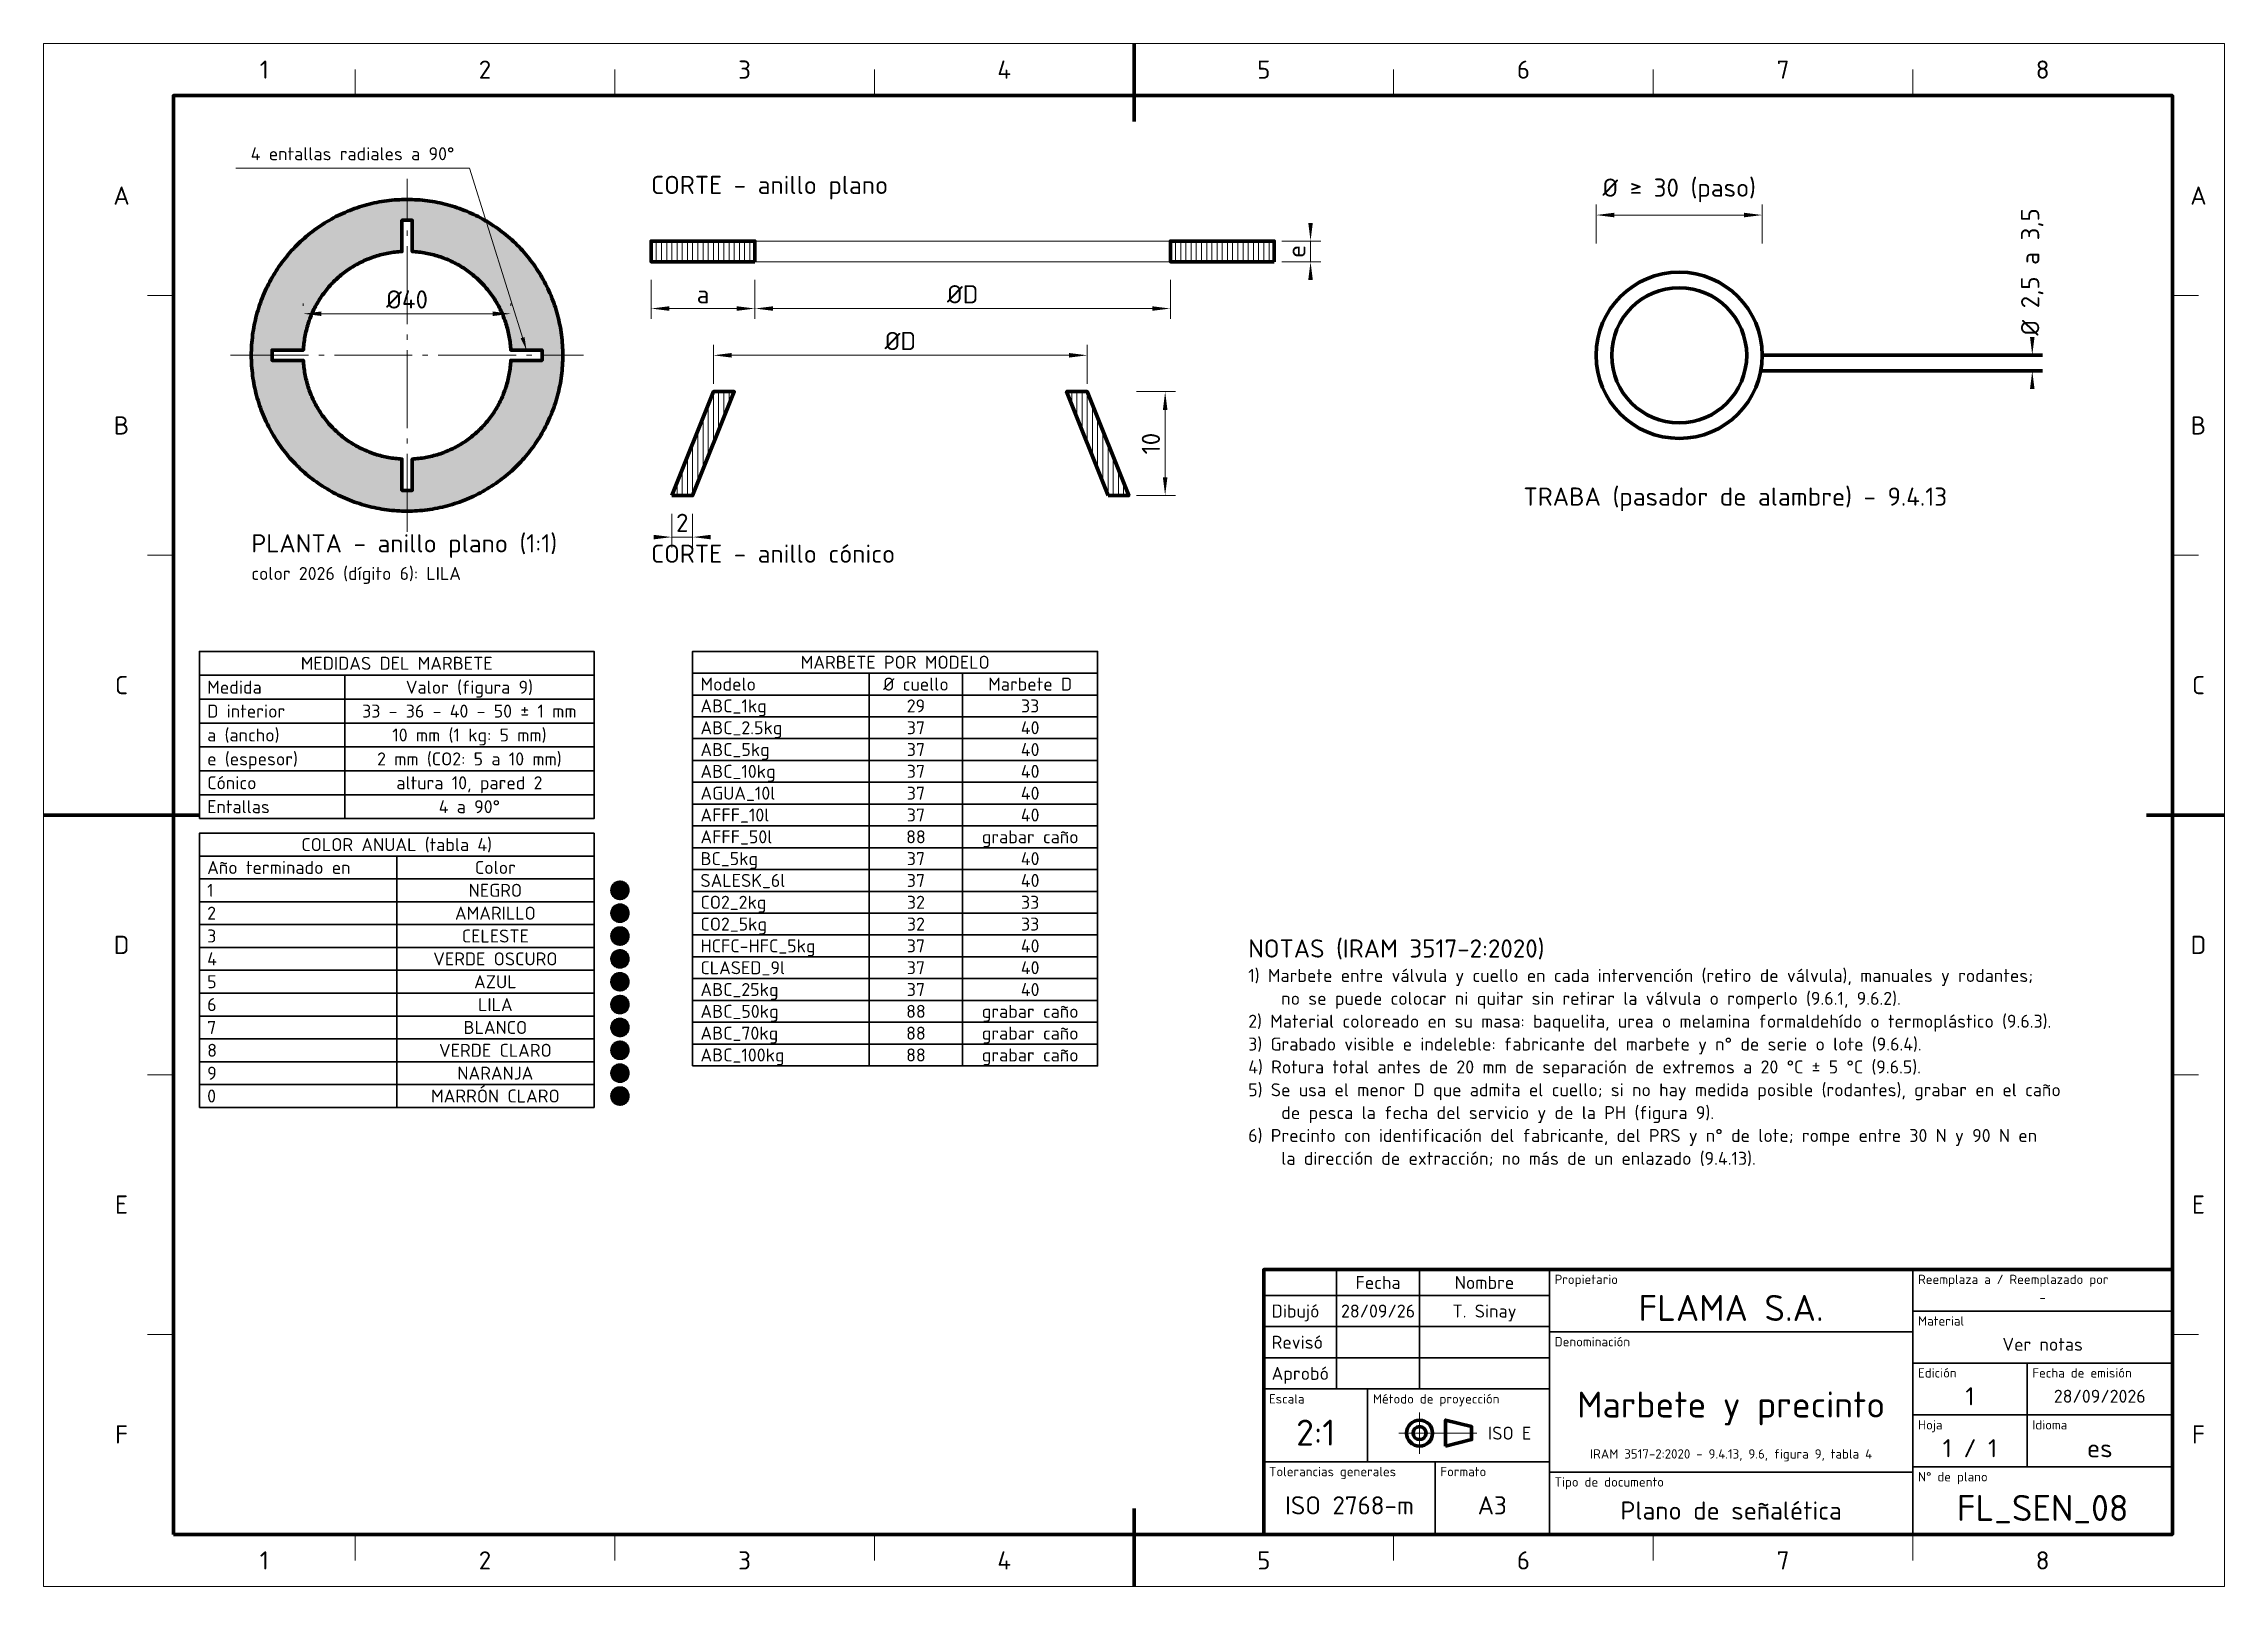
# Model space of a CAD drawing. Header units: millimetres. Extents: x 0 to 420, y 0 to 297.
import ezdxf
from ezdxf.enums import TextEntityAlignment as Align

# ---------------------------------------------------------------- set-up
doc = ezdxf.new("R2010")
doc.units = ezdxf.units.MM
doc.linetypes.add('IRAM-F-TRAZO-PUNTO', pattern=[20, 15, -2, 1, -2])
for name, color, linetype, lineweight in [('01-VISIBLE', 7, 'CONTINUOUS', 70), ('03-EJE', 1, 'IRAM-F-TRAZO-PUNTO', 18), ('04-COTA', 3, 'CONTINUOUS', 18), ('05-RAYADO', 8, 'CONTINUOUS', 18), ('06-TEXTO', 7, 'CONTINUOUS', 25), ('07-RECUADRO', 7, 'CONTINUOUS', 70), ('08-FINA', 5, 'CONTINUOUS', 18), ('10-ROTULO', 7, 'CONTINUOUS', 35), ('11-TEXTO-ROTULO', 7, 'CONTINUOUS', 25)]:
    doc.layers.add(name, color=color, linetype=linetype, lineweight=lineweight)
doc.styles.add('ISO3098', font='isocpeur.ttf')
doc.dimstyles.new('FLAMA-IRAM', dxfattribs={"dimtxt": 3.5, "dimasz": 3.5, "dimexe": 2, "dimexo": 1.5, "dimgap": 1, "dimtad": 1, "dimdec": 1, "dimtxsty": 'ISO3098', "dimblk": 'IRAM_FLECHA', "dimblk1": 'IRAM_FLECHA', "dimblk2": 'IRAM_FLECHA', "dimcen": 2.5, "dimclrd": 7, "dimclre": 7, "dimclrt": 7, "dimazin": 3, "dimtfac": 1, "dimtmove": 0, "dimatfit": 3, "dimlwd": 18, "dimlwe": 18})

msp = doc.modelspace()

# ---------------------------------------------------------------- texts
at = {"layer": '06-TEXTO', "style": 'ISO3098'}
for s, height, p in [('1', 3.5, (42.5, 292)), ('2', 3.5, (85, 292)), ('3', 3.5, (135, 292)), ('4', 3.5, (185, 292)), ('5', 3.5, (235, 292)), ('6', 3.5, (285, 292)), ('7', 3.5, (335, 292)), ('8', 3.5, (385, 292)), ('A', 3.5, (15, 267.75)), ('A', 3.5, (415, 267.75)), ('B', 3.5, (15, 223.5)), ('B', 3.5, (415, 223.5)), ('MEDIDAS DEL MARBETE', 2.5, (68, 177.7)), ('MARBETE POR MODELO', 2.5, (164, 177.9)), ('C', 3.5, (15, 173.5)), ('Valor (figura 9)', 2.5, (82, 173.1)), ('Ø cuello', 2.5, (168, 173.7)), ('Marbete D', 2.5, (190, 173.7)), ('C', 3.5, (415, 173.5)), ('33 - 36 - 40 - 50 ± 1 mm', 2.5, (82, 168.5)), ('29', 2.5, (168, 169.5)), ('33', 2.5, (190, 169.5)), ('10 mm (1 kg: 5 mm)', 2.5, (82, 163.9)), ('37', 2.5, (168, 165.3)), ('40', 2.5, (190, 165.3)), ('2 mm (CO2: 5 a 10 mm)', 2.5, (82, 159.3)), ('37', 2.5, (168, 161.1)), ('40', 2.5, (190, 161.1)), ('altura 10, pared 2', 2.5, (82, 154.7)), ('37', 2.5, (168, 156.9)), ('40', 2.5, (190, 156.9)), ('4 a 90°', 2.5, (82, 150.1)), ('37', 2.5, (168, 152.7)), ('40', 2.5, (190, 152.7)), ('37', 2.5, (168, 148.5)), ('40', 2.5, (190, 148.5)), ('COLOR ANUAL (tabla 4)', 2.5, (68, 142.8)), ('88', 2.5, (168, 144.3)), ('grabar caño', 2.5, (190, 144.3)), ('Color', 2.5, (87, 138.4)), ('37', 2.5, (168, 140.1)), ('40', 2.5, (190, 140.1)), ('NEGRO', 2.5, (87, 134)), ('37', 2.5, (168, 135.9)), ('40', 2.5, (190, 135.9)), ('AMARILLO', 2.5, (87, 129.6)), ('32', 2.5, (168, 131.7)), ('33', 2.5, (190, 131.7)), ('CELESTE', 2.5, (87, 125.2)), ('32', 2.5, (168, 127.5)), ('33', 2.5, (190, 127.5)), ('D', 3.5, (15, 123.5)), ('VERDE OSCURO', 2.5, (87, 120.8)), ('37', 2.5, (168, 123.3)), ('40', 2.5, (190, 123.3)), ('D', 3.5, (415, 123.5)), ('AZUL', 2.5, (87, 116.4)), ('37', 2.5, (168, 119.1)), ('40', 2.5, (190, 119.1)), ('37', 2.5, (168, 114.9)), ('40', 2.5, (190, 114.9)), ('LILA', 2.5, (87, 112)), ('88', 2.5, (168, 110.7)), ('grabar caño', 2.5, (190, 110.7)), ('BLANCO', 2.5, (87, 107.6)), ('88', 2.5, (168, 106.5)), ('grabar caño', 2.5, (190, 106.5)), ('VERDE CLARO', 2.5, (87, 103.2)), ('88', 2.5, (168, 102.3)), ('grabar caño', 2.5, (190, 102.3)), ('NARANJA', 2.5, (87, 98.8)), ('MARRÓN CLARO', 2.5, (87, 94.4)), ('E', 3.5, (15, 73.5)), ('E', 3.5, (415, 73.5)), ('F', 3.5, (15, 29.25)), ('F', 3.5, (415, 29.25)), ('1', 3.5, (42.5, 5)), ('2', 3.5, (85, 5)), ('3', 3.5, (135, 5)), ('4', 3.5, (185, 5)), ('5', 3.5, (235, 5)), ('6', 3.5, (285, 5)), ('7', 3.5, (335, 5)), ('8', 3.5, (385, 5))]:
    msp.add_text(s, height=height, dxfattribs=at).set_placement(p, align=Align.MIDDLE_CENTER)
msp.add_text('4 entallas radiales a 90°', height=2.5, dxfattribs=at).set_placement((59.5, 273.8), align=Align.BOTTOM_CENTER)
for s, height, p in [('CORTE - anillo plano', 3.5, (117, 267)), ('TRABA (pasador de alambre) - 9.4.13', 3.5, (285, 207)), ('PLANTA - anillo plano (1:1)', 3.5, (40, 198)), ('CORTE - anillo cónico', 3.5, (117, 196)), ('color 2026 (dígito 6): LILA', 2.5, (40, 193)), ('NOTAS (IRAM 3517-2:2020)', 3.5, (232, 120)), ('1) Marbete entre válvula y cuello en cada intervención (retiro de válvula), manuales y rodantes;', 2.5, (232, 115.6)), ('    no se puede colocar ni quitar sin retirar la válvula o romperlo (9.6.1, 9.6.2).', 2.5, (232, 111.2)), ('2) Material coloreado en su masa: baquelita, urea o melamina formaldehído o termoplástico (9.6.3).', 2.5, (232, 106.8)), ('3) Grabado visible e indeleble: fabricante del marbete y n° de serie o lote (9.6.4).', 2.5, (232, 102.4)), ('4) Rotura total antes de 20 mm de separación de extremos a 20 °C ± 5 °C (9.6.5).', 2.5, (232, 98)), ('5) Se usa el menor D que admita el cuello; si no hay medida posible (rodantes), grabar en el caño', 2.5, (232, 93.6)), ('    de pesca la fecha del servicio y de la PH (figura 9).', 2.5, (232, 89.2)), ('6) Precinto con identificación del fabricante, del PRS y n° de lote; rompe entre 30 N y 90 N en', 2.5, (232, 84.8)), ('    la dirección de extracción; no más de un enlazado (9.4.13).', 2.5, (232, 80.4))]:
    msp.add_text(s, height=height, dxfattribs=at).set_placement(p, align=Align.BOTTOM_LEFT)
for s, p in [('Medida', (31.5, 173.1)), ('Modelo', (126.5, 173.7)), ('D interior', (31.5, 168.5)), ('ABC_1kg', (126.5, 169.5)), ('a (ancho)', (31.5, 163.9)), ('ABC_2.5kg', (126.5, 165.3)), ('e (espesor)', (31.5, 159.3)), ('ABC_5kg', (126.5, 161.1)), ('Cónico', (31.5, 154.7)), ('ABC_10kg', (126.5, 156.9)), ('Entallas', (31.5, 150.1)), ('AGUA_10l', (126.5, 152.7)), ('AFFF_10l', (126.5, 148.5)), ('AFFF_50l', (126.5, 144.3)), ('Año terminado en', (31.5, 138.4)), ('BC_5kg', (126.5, 140.1)), ('1', (31.5, 134)), ('SALESK_6l', (126.5, 135.9)), ('2', (31.5, 129.6)), ('CO2_2kg', (126.5, 131.7)), ('3', (31.5, 125.2)), ('CO2_5kg', (126.5, 127.5)), ('4', (31.5, 120.8)), ('HCFC-HFC_5kg', (126.5, 123.3)), ('5', (31.5, 116.4)), ('CLASED_9l', (126.5, 119.1)), ('ABC_25kg', (126.5, 114.9)), ('6', (31.5, 112)), ('ABC_50kg', (126.5, 110.7)), ('7', (31.5, 107.6)), ('ABC_70kg', (126.5, 106.5)), ('8', (31.5, 103.2)), ('ABC_100kg', (126.5, 102.3)), ('9', (31.5, 98.8)), ('0', (31.5, 94.4))]:
    msp.add_text(s, height=2.5, dxfattribs=at).set_placement(p, align=Align.MIDDLE_LEFT)
at = {"layer": '11-TEXTO-ROTULO', "style": 'ISO3098'}
for s, height, p in [('Fecha', 2.5, (257, 58.5)), ('Nombre', 2.5, (277.5, 58.5)), ('FLAMA S.A.', 5, (325, 53.6)), ('-', 1.8, (385, 55.6)), ('28/09/26', 2.5, (257, 53)), ('T. Sinay', 2.5, (277.5, 53)), ('Ver notas', 2.5, (385, 46.6)), ('1', 3.5, (371, 36.6)), ('28/09/2026', 2.5, (396, 36.6)), ('Marbete y precinto', 5, (325, 35)), ('2:1', 5, (245, 29.6)), ('IRAM 3517-2:2020 - 9.4.13, 9.6, figura 9, tabla 4', 1.8, (325, 25.5)), ('1 / 1', 3.5, (371, 26.6)), ('es', 3.5, (396, 26.6)), ('ISO 2768-m', 3.5, (251.5, 15.6)), ('A3', 3.5, (279, 15.6)), ('FL_SEN_08', 5, (385, 15.1)), ('Plano de señalética', 3.5, (325, 14.6))]:
    msp.add_text(s, height=height, dxfattribs=at).set_placement(p, align=Align.MIDDLE_CENTER)
for s, p in [('Propietario', (291, 60)), ('Reemplaza a / Reemplazado por', (361, 60)), ('Material', (361, 52)), ('Denominación', (291, 48)), ('Edición', (361, 42)), ('Fecha de emisión', (383, 42)), ('Escala', (236, 37)), ('Método de proyección', (256, 37)), ('Hoja', (361, 32)), ('Idioma', (383, 32)), ('Tolerancias generales', (236, 23)), ('Formato', (269, 23)), ('Tipo de documento', (291, 21)), ('N° de plano', (361, 22))]:
    msp.add_text(s, height=1.8, dxfattribs=at).set_placement(p, align=Align.TOP_LEFT)
for s, p in [('Dibujó', (236.5, 53)), ('Revisó', (236.5, 47)), ('Aprobó', (236.5, 41))]:
    msp.add_text(s, height=2.5, dxfattribs=at).set_placement(p, align=Align.MIDDLE_LEFT)
msp.add_text('ISO E', height=2.5, dxfattribs=at).set_placement((286.5, 29.5), align=Align.MIDDLE_RIGHT)

# ---------------------------------------------------------------- blocks, each defined once
blk = doc.blocks.new('IRAM_FLECHA')
blk.add_solid([(0, 0), (-1, 0.125), (-1, -0.125)])

# ---------------------------------------------------------------- dimensions: what is measured, and where the dimension line sits
at = {"layer": '04-COTA'}
for base, p1, p2, text in [((299, 264), (299, 257), (331, 257), '%%c ≥ 30 (paso)'), ((117, 246), (117, 253), (137, 253), 'a'), ((137, 246), (137, 253), (217, 253), '%%cD'), ((129, 237), (129, 230), (201, 230), '%%cD')]:
    msp.add_linear_dim(base=base, p1=p1, p2=p2, text=text, dimstyle='FLAMA-IRAM', override={"dimlfac": 0.5}, dxfattribs=at).render()
msp.add_linear_dim(base=(383, 234), p1=(375, 234), p2=(375, 237), angle=90, location=(383, 253.05), text='%%c 2,5 a 3,5', dimstyle='FLAMA-IRAM', override={"dimlfac": 0.5, "dimtmove": 2}, dxfattribs=at).render()
msp.add_linear_dim(base=(244, 255), p1=(237, 255), p2=(237, 259), angle=90, text='e', dimstyle='FLAMA-IRAM', override={"dimlfac": 0.5}, dxfattribs=at).render()
for base, p1, p2, override in [((50, 245), (50, 245), (90, 245), {"dimlfac": 1, "dimpost": '%%c<>'}), ((121, 202), (121, 208), (125, 208), {"dimlfac": 0.5})]:
    msp.add_linear_dim(base=base, p1=p1, p2=p2, dimstyle='FLAMA-IRAM', override=override, dxfattribs=at).render()
msp.add_linear_dim(base=(216, 210), p1=(209, 210), p2=(209, 230), angle=90, dimstyle='FLAMA-IRAM', override={"dimlfac": 0.5}, dxfattribs=at).render()

# ---------------------------------------------------------------- hatches: boundary and pattern name
at = {"layer": '05-RAYADO', "true_color": 0xb98cd7}
h = msp.add_hatch(color=7, dxfattribs=at)
h.dxf.hatch_style = 1
h.paths.add_polyline_path([(44.02, 252), (44.27, 252.42), (44.52, 252.84), (44.79, 253.26), (45.06, 253.67), (45.33, 254.07), (45.61, 254.47), (45.9, 254.87), (46.2, 255.26), (46.5, 255.65), (46.81, 256.03), (47.12, 256.41), (47.44, 256.78), (47.77, 257.15), (48.1, 257.51), (48.44, 257.86), (48.79, 258.21), (49.14, 258.56), (49.49, 258.9), (49.85, 259.23), (50.22, 259.56), (50.59, 259.88), (50.97, 260.19), (51.35, 260.5), (51.74, 260.8), (52.13, 261.1), (52.53, 261.39), (52.93, 261.67), (53.33, 261.94), (53.74, 262.21), (54.16, 262.48), (54.58, 262.73), (55, 262.98), (55.43, 263.22), (55.86, 263.46), (56.29, 263.69), (56.73, 263.91), (57.17, 264.12), (57.62, 264.33), (58.07, 264.52), (58.52, 264.72), (58.97, 264.9), (59.43, 265.08), (59.89, 265.25), (60.36, 265.41), (60.82, 265.56), (61.29, 265.71), (61.76, 265.85), (62.24, 265.98), (62.71, 266.1), (63.19, 266.22), (63.67, 266.32), (64.15, 266.42), (64.63, 266.52), (65.11, 266.6), (65.6, 266.68), (66.08, 266.74), (66.57, 266.8), (67.06, 266.86), (67.55, 266.9), (68.04, 266.94), (68.53, 266.96), (69.02, 266.98), (69.51, 267), (70, 267), (70.49, 267), (70.98, 266.98), (71.47, 266.96), (71.96, 266.94), (72.45, 266.9), (72.94, 266.86), (73.43, 266.8), (73.92, 266.74), (74.4, 266.68), (74.89, 266.6), (75.37, 266.52), (75.85, 266.42), (76.33, 266.32), (76.81, 266.22), (77.29, 266.1), (77.76, 265.98), (78.24, 265.85), (78.71, 265.71), (79.18, 265.56), (79.64, 265.41), (80.11, 265.25), (80.57, 265.08), (81.03, 264.9), (81.48, 264.72), (81.93, 264.52), (82.38, 264.33), (82.83, 264.12), (83.27, 263.91), (83.71, 263.69), (84.14, 263.46), (84.57, 263.22), (85, 262.98), (85.42, 262.73), (85.84, 262.48), (86.26, 262.21), (86.67, 261.94), (87.07, 261.67), (87.47, 261.39), (87.87, 261.1), (88.26, 260.8), (88.65, 260.5), (89.03, 260.19), (89.41, 259.88), (89.78, 259.56), (90.15, 259.23), (90.51, 258.9), (90.86, 258.56), (91.21, 258.21), (91.56, 257.86), (91.9, 257.51), (92.23, 257.15), (92.56, 256.78), (92.88, 256.41), (93.19, 256.03), (93.5, 255.65), (93.8, 255.26), (94.1, 254.87), (94.39, 254.47), (94.67, 254.07), (94.94, 253.67), (95.21, 253.26), (95.48, 252.84), (95.73, 252.42), (95.98, 252), (96, 251.97), (96, 238), (89.97, 238), (89.96, 238.31), (89.93, 238.63), (89.9, 238.96), (89.87, 239.29), (89.83, 239.61), (89.78, 239.93), (89.73, 240.26), (89.68, 240.58), (89.62, 240.9), (89.55, 241.22), (89.48, 241.54), (89.4, 241.86), (89.32, 242.18), (89.23, 242.49), (89.14, 242.81), (89.04, 243.12), (88.94, 243.43), (88.83, 243.74), (88.72, 244.05), (88.6, 244.35), (88.48, 244.65), (88.35, 244.95), (88.22, 245.25), (88.08, 245.55), (87.94, 245.85), (87.79, 246.14), (87.64, 246.43), (87.48, 246.72), (87.32, 247), (87.15, 247.28), (86.98, 247.56), (86.81, 247.84), (86.63, 248.11), (86.45, 248.38), (86.26, 248.65), (86.06, 248.91), (85.87, 249.18), (85.67, 249.43), (85.46, 249.69), (85.25, 249.94), (85.04, 250.19), (84.82, 250.43), (84.6, 250.67), (84.37, 250.91), (84.14, 251.14), (83.91, 251.37), (83.67, 251.6), (83.43, 251.82), (83.19, 252.04), (82.94, 252.25), (82.69, 252.46), (82.43, 252.67), (82.18, 252.87), (81.91, 253.06), (81.65, 253.26), (81.38, 253.45), (81.11, 253.63), (80.84, 253.81), (80.56, 253.98), (80.28, 254.15), (80, 254.32), (79.72, 254.48), (79.43, 254.64), (79.14, 254.79), (78.85, 254.94), (78.55, 255.08), (78.25, 255.22), (77.95, 255.35), (77.65, 255.48), (77.35, 255.6), (77.05, 255.72), (76.74, 255.83), (76.43, 255.94), (76.12, 256.04), (75.81, 256.14), (75.49, 256.23), (75.18, 256.32), (74.86, 256.4), (74.54, 256.48), (74.22, 256.55), (73.9, 256.62), (73.58, 256.68), (73.26, 256.73), (72.93, 256.78), (72.61, 256.83), (72.29, 256.87), (71.96, 256.9), (71.63, 256.93), (71.31, 256.96), (71, 256.97), (71, 263), (69, 263), (69, 256.97), (68.69, 256.96), (68.37, 256.93), (68.04, 256.9), (67.71, 256.87), (67.39, 256.83), (67.07, 256.78), (66.74, 256.73), (66.42, 256.68), (66.1, 256.62), (65.78, 256.55), (65.46, 256.48), (65.14, 256.4), (64.82, 256.32), (64.51, 256.23), (64.19, 256.14), (63.88, 256.04), (63.57, 255.94), (63.26, 255.83), (62.95, 255.72), (62.65, 255.6), (62.35, 255.48), (62.05, 255.35), (61.75, 255.22), (61.45, 255.08), (61.15, 254.94), (60.86, 254.79), (60.57, 254.64), (60.28, 254.48), (60, 254.32), (59.72, 254.15), (59.44, 253.98), (59.16, 253.81), (58.89, 253.63), (58.62, 253.45), (58.35, 253.26), (58.09, 253.06), (57.82, 252.87), (57.57, 252.67), (57.31, 252.46), (57.06, 252.25), (56.81, 252.04), (56.57, 251.82), (56.33, 251.6), (56.09, 251.37), (55.86, 251.14), (55.63, 250.91), (55.4, 250.67), (55.18, 250.43), (54.96, 250.19), (54.75, 249.94), (54.54, 249.69), (54.33, 249.43), (54.13, 249.18), (53.94, 248.91), (53.74, 248.65), (53.55, 248.38), (53.37, 248.11), (53.19, 247.84), (53.02, 247.56), (52.85, 247.28), (52.68, 247), (52.52, 246.72), (52.36, 246.43), (52.21, 246.14), (52.06, 245.85), (51.92, 245.55), (51.78, 245.25), (51.65, 244.95), (51.52, 244.65), (51.4, 244.35), (51.28, 244.05), (51.17, 243.74), (51.06, 243.43), (50.96, 243.12), (50.86, 242.81), (50.77, 242.49), (50.68, 242.18), (50.6, 241.86), (50.52, 241.54), (50.45, 241.22), (50.38, 240.9), (50.32, 240.58), (50.27, 240.26), (50.22, 239.93), (50.17, 239.61), (50.13, 239.29), (50.1, 238.96), (50.07, 238.63), (50.04, 238.31), (50.03, 238), (44, 238), (44, 251.97)])
at = {"layer": '05-RAYADO'}
h = msp.add_hatch(dxfattribs=at)
h.set_pattern_fill('ANSI31', scale=0.31496, angle=45)
h.paths.add_polyline_path([(137, 255), (137, 259), (117, 259), (117, 255)])
h = msp.add_hatch(dxfattribs=at)
h.set_pattern_fill('ANSI31', scale=0.31496, angle=45)
h.paths.add_polyline_path([(237, 255), (237, 259), (217, 259), (217, 255)])
at = {"layer": '05-RAYADO', "true_color": 0xb98cd7}
h = msp.add_hatch(color=7, dxfattribs=at)
h.dxf.hatch_style = 1
h.paths.add_polyline_path([(43.78, 222.43), (43.54, 222.86), (43.31, 223.29), (43.09, 223.73), (42.88, 224.17), (42.67, 224.62), (42.48, 225.07), (42.28, 225.52), (42.1, 225.97), (41.92, 226.43), (41.75, 226.89), (41.59, 227.36), (41.44, 227.82), (41.29, 228.29), (41.15, 228.76), (41.02, 229.24), (40.9, 229.71), (40.78, 230.19), (40.68, 230.67), (40.58, 231.15), (40.48, 231.63), (40.4, 232.11), (40.32, 232.6), (40.26, 233.08), (40.2, 233.57), (40.14, 234.06), (40.1, 234.55), (40.06, 235.04), (40.04, 235.53), (40.02, 236.02), (40, 236.51), (40, 237), (40, 237.49), (40.02, 237.98), (40.04, 238.47), (40.06, 238.96), (40.1, 239.45), (40.14, 239.94), (40.2, 240.43), (40.26, 240.92), (40.32, 241.4), (40.4, 241.89), (40.48, 242.37), (40.58, 242.85), (40.68, 243.33), (40.78, 243.81), (40.9, 244.29), (41.02, 244.76), (41.15, 245.24), (41.29, 245.71), (41.44, 246.18), (41.59, 246.64), (41.75, 247.11), (41.92, 247.57), (42.1, 248.03), (42.28, 248.48), (42.48, 248.93), (42.67, 249.38), (42.88, 249.83), (43.09, 250.27), (43.31, 250.71), (43.54, 251.14), (43.78, 251.57), (44, 251.97), (44, 238), (44, 236), (44, 222.03)])
h = msp.add_hatch(color=7, dxfattribs=at)
h.dxf.hatch_style = 1
h.paths.add_polyline_path([(99.86, 234.06), (99.8, 233.57), (99.74, 233.08), (99.68, 232.6), (99.6, 232.11), (99.52, 231.63), (99.42, 231.15), (99.32, 230.67), (99.22, 230.19), (99.1, 229.71), (98.98, 229.24), (98.85, 228.76), (98.71, 228.29), (98.56, 227.82), (98.41, 227.36), (98.25, 226.89), (98.08, 226.43), (97.9, 225.97), (97.72, 225.52), (97.52, 225.07), (97.33, 224.62), (97.12, 224.17), (96.91, 223.73), (96.69, 223.29), (96.46, 222.86), (96.22, 222.43), (96, 222.03), (96, 236), (96, 238), (96, 251.97), (96.22, 251.57), (96.46, 251.14), (96.69, 250.71), (96.91, 250.27), (97.12, 249.83), (97.33, 249.38), (97.52, 248.93), (97.72, 248.48), (97.9, 248.03), (98.08, 247.57), (98.25, 247.11), (98.41, 246.64), (98.56, 246.18), (98.71, 245.71), (98.85, 245.24), (98.98, 244.76), (99.1, 244.29), (99.22, 243.81), (99.32, 243.33), (99.42, 242.85), (99.52, 242.37), (99.6, 241.89), (99.68, 241.4), (99.74, 240.92), (99.8, 240.43), (99.86, 239.94), (99.9, 239.45), (99.94, 238.96), (99.96, 238.47), (99.98, 237.98), (100, 237.49), (100, 237), (100, 236.51), (99.98, 236.02), (99.96, 235.53), (99.94, 235.04), (99.9, 234.55)])
h = msp.add_hatch(color=7, dxfattribs=at)
h.dxf.hatch_style = 1
h.paths.add_polyline_path([(95.98, 222), (95.73, 221.58), (95.48, 221.16), (95.21, 220.74), (94.94, 220.33), (94.67, 219.93), (94.39, 219.53), (94.1, 219.13), (93.8, 218.74), (93.5, 218.35), (93.19, 217.97), (92.88, 217.59), (92.56, 217.22), (92.23, 216.85), (91.9, 216.49), (91.56, 216.14), (91.21, 215.79), (90.86, 215.44), (90.51, 215.1), (90.15, 214.77), (89.78, 214.44), (89.41, 214.12), (89.03, 213.81), (88.65, 213.5), (88.26, 213.2), (87.87, 212.9), (87.47, 212.61), (87.07, 212.33), (86.67, 212.06), (86.26, 211.79), (85.84, 211.52), (85.42, 211.27), (85, 211.02), (84.57, 210.78), (84.14, 210.54), (83.71, 210.31), (83.27, 210.09), (82.83, 209.88), (82.38, 209.67), (81.93, 209.48), (81.48, 209.28), (81.03, 209.1), (80.57, 208.92), (80.11, 208.75), (79.64, 208.59), (79.18, 208.44), (78.71, 208.29), (78.24, 208.15), (77.76, 208.02), (77.29, 207.9), (76.81, 207.78), (76.33, 207.68), (75.85, 207.58), (75.37, 207.48), (74.89, 207.4), (74.4, 207.32), (73.92, 207.26), (73.43, 207.2), (72.94, 207.14), (72.45, 207.1), (71.96, 207.06), (71.47, 207.04), (70.98, 207.02), (70.49, 207), (70, 207), (69.51, 207), (69.02, 207.02), (68.53, 207.04), (68.04, 207.06), (67.55, 207.1), (67.06, 207.14), (66.57, 207.2), (66.08, 207.26), (65.6, 207.32), (65.11, 207.4), (64.63, 207.48), (64.15, 207.58), (63.67, 207.68), (63.19, 207.78), (62.71, 207.9), (62.24, 208.02), (61.76, 208.15), (61.29, 208.29), (60.82, 208.44), (60.36, 208.59), (59.89, 208.75), (59.43, 208.92), (58.97, 209.1), (58.52, 209.28), (58.07, 209.48), (57.62, 209.67), (57.17, 209.88), (56.73, 210.09), (56.29, 210.31), (55.86, 210.54), (55.43, 210.78), (55, 211.02), (54.58, 211.27), (54.16, 211.52), (53.74, 211.79), (53.33, 212.06), (52.93, 212.33), (52.53, 212.61), (52.13, 212.9), (51.74, 213.2), (51.35, 213.5), (50.97, 213.81), (50.59, 214.12), (50.22, 214.44), (49.85, 214.77), (49.49, 215.1), (49.14, 215.44), (48.79, 215.79), (48.44, 216.14), (48.1, 216.49), (47.77, 216.85), (47.44, 217.22), (47.12, 217.59), (46.81, 217.97), (46.5, 218.35), (46.2, 218.74), (45.9, 219.13), (45.61, 219.53), (45.33, 219.93), (45.06, 220.33), (44.79, 220.74), (44.52, 221.16), (44.27, 221.58), (44.02, 222), (44, 222.03), (44, 236), (50.03, 236), (50.04, 235.69), (50.07, 235.37), (50.1, 235.04), (50.13, 234.71), (50.17, 234.39), (50.22, 234.07), (50.27, 233.74), (50.32, 233.42), (50.38, 233.1), (50.45, 232.78), (50.52, 232.46), (50.6, 232.14), (50.68, 231.82), (50.77, 231.51), (50.86, 231.19), (50.96, 230.88), (51.06, 230.57), (51.17, 230.26), (51.28, 229.95), (51.4, 229.65), (51.52, 229.35), (51.65, 229.05), (51.78, 228.75), (51.92, 228.45), (52.06, 228.15), (52.21, 227.86), (52.36, 227.57), (52.52, 227.28), (52.68, 227), (52.85, 226.72), (53.02, 226.44), (53.19, 226.16), (53.37, 225.89), (53.55, 225.62), (53.74, 225.35), (53.94, 225.09), (54.13, 224.82), (54.33, 224.57), (54.54, 224.31), (54.75, 224.06), (54.96, 223.81), (55.18, 223.57), (55.4, 223.33), (55.63, 223.09), (55.86, 222.86), (56.09, 222.63), (56.33, 222.4), (56.57, 222.18), (56.81, 221.96), (57.06, 221.75), (57.31, 221.54), (57.57, 221.33), (57.82, 221.13), (58.09, 220.94), (58.35, 220.74), (58.62, 220.55), (58.89, 220.37), (59.16, 220.19), (59.44, 220.02), (59.72, 219.85), (60, 219.68), (60.28, 219.52), (60.57, 219.36), (60.86, 219.21), (61.15, 219.06), (61.45, 218.92), (61.75, 218.78), (62.05, 218.65), (62.35, 218.52), (62.65, 218.4), (62.95, 218.28), (63.26, 218.17), (63.57, 218.06), (63.88, 217.96), (64.19, 217.86), (64.51, 217.77), (64.82, 217.68), (65.14, 217.6), (65.46, 217.52), (65.78, 217.45), (66.1, 217.38), (66.42, 217.32), (66.74, 217.27), (67.07, 217.22), (67.39, 217.17), (67.71, 217.13), (68.04, 217.1), (68.37, 217.07), (68.69, 217.04), (69, 217.03), (69, 211), (71, 211), (71, 217.03), (71.31, 217.04), (71.63, 217.07), (71.96, 217.1), (72.29, 217.13), (72.61, 217.17), (72.93, 217.22), (73.26, 217.27), (73.58, 217.32), (73.9, 217.38), (74.22, 217.45), (74.54, 217.52), (74.86, 217.6), (75.18, 217.68), (75.49, 217.77), (75.81, 217.86), (76.12, 217.96), (76.43, 218.06), (76.74, 218.17), (77.05, 218.28), (77.35, 218.4), (77.65, 218.52), (77.95, 218.65), (78.25, 218.78), (78.55, 218.92), (78.85, 219.06), (79.14, 219.21), (79.43, 219.36), (79.72, 219.52), (80, 219.68), (80.28, 219.85), (80.56, 220.02), (80.84, 220.19), (81.11, 220.37), (81.38, 220.55), (81.65, 220.74), (81.91, 220.94), (82.18, 221.13), (82.43, 221.33), (82.69, 221.54), (82.94, 221.75), (83.19, 221.96), (83.43, 222.18), (83.67, 222.4), (83.91, 222.63), (84.14, 222.86), (84.37, 223.09), (84.6, 223.33), (84.82, 223.57), (85.04, 223.81), (85.25, 224.06), (85.46, 224.31), (85.67, 224.57), (85.87, 224.82), (86.06, 225.09), (86.26, 225.35), (86.45, 225.62), (86.63, 225.89), (86.81, 226.16), (86.98, 226.44), (87.15, 226.72), (87.32, 227), (87.48, 227.28), (87.64, 227.57), (87.79, 227.86), (87.94, 228.15), (88.08, 228.45), (88.22, 228.75), (88.35, 229.05), (88.48, 229.35), (88.6, 229.65), (88.72, 229.95), (88.83, 230.26), (88.94, 230.57), (89.04, 230.88), (89.14, 231.19), (89.23, 231.51), (89.32, 231.82), (89.4, 232.14), (89.48, 232.46), (89.55, 232.78), (89.62, 233.1), (89.68, 233.42), (89.73, 233.74), (89.78, 234.07), (89.83, 234.39), (89.87, 234.71), (89.9, 235.04), (89.93, 235.37), (89.96, 235.69), (89.97, 236), (96, 236), (96, 222.03)])
at = {"layer": '05-RAYADO'}
h = msp.add_hatch(dxfattribs=at)
h.set_pattern_fill('ANSI31', scale=0.31496, angle=45)
h.paths.add_polyline_path([(121, 210), (125, 210), (133, 230), (129, 230)])
h = msp.add_hatch(dxfattribs=at)
h.set_pattern_fill('ANSI31', scale=0.31496, angle=45)
h.paths.add_polyline_path([(205, 210), (209, 210), (201, 230), (197, 230)])
at = {"layer": '05-RAYADO', "true_color": 0x191919}
h = msp.add_hatch(color=7, dxfattribs=at)
h.dxf.hatch_style = 1
h.paths.add_polyline_path([(112.8, 134), (112.8, 133.88), (112.78, 133.77), (112.77, 133.65), (112.74, 133.53), (112.7, 133.42), (112.66, 133.31), (112.61, 133.2), (112.56, 133.1), (112.5, 133), (112.43, 132.9), (112.35, 132.81), (112.27, 132.73), (112.19, 132.65), (112.1, 132.57), (112, 132.5), (111.9, 132.44), (111.8, 132.39), (111.69, 132.34), (111.58, 132.3), (111.47, 132.26), (111.35, 132.23), (111.23, 132.22), (111.12, 132.2), (111, 132.2), (110.88, 132.2), (110.77, 132.22), (110.65, 132.23), (110.53, 132.26), (110.42, 132.3), (110.31, 132.34), (110.2, 132.39), (110.1, 132.44), (110, 132.5), (109.9, 132.57), (109.81, 132.65), (109.73, 132.73), (109.65, 132.81), (109.57, 132.9), (109.5, 133), (109.44, 133.1), (109.39, 133.2), (109.34, 133.31), (109.3, 133.42), (109.26, 133.53), (109.23, 133.65), (109.22, 133.77), (109.2, 133.88), (109.2, 134), (109.2, 134.12), (109.22, 134.23), (109.23, 134.35), (109.26, 134.47), (109.3, 134.58), (109.34, 134.69), (109.39, 134.8), (109.44, 134.9), (109.5, 135), (109.57, 135.1), (109.65, 135.19), (109.73, 135.27), (109.81, 135.35), (109.9, 135.43), (110, 135.5), (110.1, 135.56), (110.2, 135.61), (110.31, 135.66), (110.42, 135.7), (110.53, 135.74), (110.65, 135.77), (110.77, 135.78), (110.88, 135.8), (111, 135.8), (111.12, 135.8), (111.23, 135.78), (111.35, 135.77), (111.47, 135.74), (111.58, 135.7), (111.69, 135.66), (111.8, 135.61), (111.9, 135.56), (112, 135.5), (112.1, 135.43), (112.19, 135.35), (112.27, 135.27), (112.35, 135.19), (112.43, 135.1), (112.5, 135), (112.56, 134.9), (112.61, 134.8), (112.66, 134.69), (112.7, 134.58), (112.74, 134.47), (112.77, 134.35), (112.78, 134.23), (112.8, 134.12)])
at = {"layer": '05-RAYADO', "true_color": 0xffde00}
h = msp.add_hatch(color=7, dxfattribs=at)
h.dxf.hatch_style = 1
h.paths.add_polyline_path([(112.8, 129.6), (112.8, 129.48), (112.78, 129.37), (112.77, 129.25), (112.74, 129.13), (112.7, 129.02), (112.66, 128.91), (112.61, 128.8), (112.56, 128.7), (112.5, 128.6), (112.43, 128.5), (112.35, 128.41), (112.27, 128.33), (112.19, 128.25), (112.1, 128.17), (112, 128.1), (111.9, 128.04), (111.8, 127.99), (111.69, 127.94), (111.58, 127.9), (111.47, 127.86), (111.35, 127.83), (111.23, 127.82), (111.12, 127.8), (111, 127.8), (110.88, 127.8), (110.77, 127.82), (110.65, 127.83), (110.53, 127.86), (110.42, 127.9), (110.31, 127.94), (110.2, 127.99), (110.1, 128.04), (110, 128.1), (109.9, 128.17), (109.81, 128.25), (109.73, 128.33), (109.65, 128.41), (109.57, 128.5), (109.5, 128.6), (109.44, 128.7), (109.39, 128.8), (109.34, 128.91), (109.3, 129.02), (109.26, 129.13), (109.23, 129.25), (109.22, 129.37), (109.2, 129.48), (109.2, 129.6), (109.2, 129.72), (109.22, 129.83), (109.23, 129.95), (109.26, 130.07), (109.3, 130.18), (109.34, 130.29), (109.39, 130.4), (109.44, 130.5), (109.5, 130.6), (109.57, 130.7), (109.65, 130.79), (109.73, 130.87), (109.81, 130.95), (109.9, 131.03), (110, 131.1), (110.1, 131.16), (110.2, 131.21), (110.31, 131.26), (110.42, 131.3), (110.53, 131.34), (110.65, 131.37), (110.77, 131.38), (110.88, 131.4), (111, 131.4), (111.12, 131.4), (111.23, 131.38), (111.35, 131.37), (111.47, 131.34), (111.58, 131.3), (111.69, 131.26), (111.8, 131.21), (111.9, 131.16), (112, 131.1), (112.1, 131.03), (112.19, 130.95), (112.27, 130.87), (112.35, 130.79), (112.43, 130.7), (112.5, 130.6), (112.56, 130.5), (112.61, 130.4), (112.66, 130.29), (112.7, 130.18), (112.74, 130.07), (112.77, 129.95), (112.78, 129.83), (112.8, 129.72)])
at = {"layer": '05-RAYADO', "true_color": 0x78c3eb}
h = msp.add_hatch(color=7, dxfattribs=at)
h.dxf.hatch_style = 1
h.paths.add_polyline_path([(112.8, 125.2), (112.8, 125.08), (112.78, 124.97), (112.77, 124.85), (112.74, 124.73), (112.7, 124.62), (112.66, 124.51), (112.61, 124.4), (112.56, 124.3), (112.5, 124.2), (112.43, 124.1), (112.35, 124.01), (112.27, 123.93), (112.19, 123.85), (112.1, 123.77), (112, 123.7), (111.9, 123.64), (111.8, 123.59), (111.69, 123.54), (111.58, 123.5), (111.47, 123.46), (111.35, 123.43), (111.23, 123.42), (111.12, 123.4), (111, 123.4), (110.88, 123.4), (110.77, 123.42), (110.65, 123.43), (110.53, 123.46), (110.42, 123.5), (110.31, 123.54), (110.2, 123.59), (110.1, 123.64), (110, 123.7), (109.9, 123.77), (109.81, 123.85), (109.73, 123.93), (109.65, 124.01), (109.57, 124.1), (109.5, 124.2), (109.44, 124.3), (109.39, 124.4), (109.34, 124.51), (109.3, 124.62), (109.26, 124.73), (109.23, 124.85), (109.22, 124.97), (109.2, 125.08), (109.2, 125.2), (109.2, 125.32), (109.22, 125.43), (109.23, 125.55), (109.26, 125.67), (109.3, 125.78), (109.34, 125.89), (109.39, 126), (109.44, 126.1), (109.5, 126.2), (109.57, 126.3), (109.65, 126.39), (109.73, 126.47), (109.81, 126.55), (109.9, 126.63), (110, 126.7), (110.1, 126.76), (110.2, 126.81), (110.31, 126.86), (110.42, 126.9), (110.53, 126.94), (110.65, 126.97), (110.77, 126.98), (110.88, 127), (111, 127), (111.12, 127), (111.23, 126.98), (111.35, 126.97), (111.47, 126.94), (111.58, 126.9), (111.69, 126.86), (111.8, 126.81), (111.9, 126.76), (112, 126.7), (112.1, 126.63), (112.19, 126.55), (112.27, 126.47), (112.35, 126.39), (112.43, 126.3), (112.5, 126.2), (112.56, 126.1), (112.61, 126), (112.66, 125.89), (112.7, 125.78), (112.74, 125.67), (112.77, 125.55), (112.78, 125.43), (112.8, 125.32)])
at = {"layer": '05-RAYADO', "true_color": 0x006432}
h = msp.add_hatch(color=7, dxfattribs=at)
h.dxf.hatch_style = 1
h.paths.add_polyline_path([(112.8, 120.8), (112.8, 120.68), (112.78, 120.57), (112.77, 120.45), (112.74, 120.33), (112.7, 120.22), (112.66, 120.11), (112.61, 120), (112.56, 119.9), (112.5, 119.8), (112.43, 119.7), (112.35, 119.61), (112.27, 119.53), (112.19, 119.45), (112.1, 119.37), (112, 119.3), (111.9, 119.24), (111.8, 119.19), (111.69, 119.14), (111.58, 119.1), (111.47, 119.06), (111.35, 119.03), (111.23, 119.02), (111.12, 119), (111, 119), (110.88, 119), (110.77, 119.02), (110.65, 119.03), (110.53, 119.06), (110.42, 119.1), (110.31, 119.14), (110.2, 119.19), (110.1, 119.24), (110, 119.3), (109.9, 119.37), (109.81, 119.45), (109.73, 119.53), (109.65, 119.61), (109.57, 119.7), (109.5, 119.8), (109.44, 119.9), (109.39, 120), (109.34, 120.11), (109.3, 120.22), (109.26, 120.33), (109.23, 120.45), (109.22, 120.57), (109.2, 120.68), (109.2, 120.8), (109.2, 120.92), (109.22, 121.03), (109.23, 121.15), (109.26, 121.27), (109.3, 121.38), (109.34, 121.49), (109.39, 121.6), (109.44, 121.7), (109.5, 121.8), (109.57, 121.9), (109.65, 121.99), (109.73, 122.07), (109.81, 122.15), (109.9, 122.23), (110, 122.3), (110.1, 122.36), (110.2, 122.41), (110.31, 122.46), (110.42, 122.5), (110.53, 122.54), (110.65, 122.57), (110.77, 122.58), (110.88, 122.6), (111, 122.6), (111.12, 122.6), (111.23, 122.58), (111.35, 122.57), (111.47, 122.54), (111.58, 122.5), (111.69, 122.46), (111.8, 122.41), (111.9, 122.36), (112, 122.3), (112.1, 122.23), (112.19, 122.15), (112.27, 122.07), (112.35, 121.99), (112.43, 121.9), (112.5, 121.8), (112.56, 121.7), (112.61, 121.6), (112.66, 121.49), (112.7, 121.38), (112.74, 121.27), (112.77, 121.15), (112.78, 121.03), (112.8, 120.92)])
at = {"layer": '05-RAYADO', "true_color": 0x003ca0}
h = msp.add_hatch(color=7, dxfattribs=at)
h.dxf.hatch_style = 1
h.paths.add_polyline_path([(112.8, 116.4), (112.8, 116.28), (112.78, 116.17), (112.77, 116.05), (112.74, 115.93), (112.7, 115.82), (112.66, 115.71), (112.61, 115.6), (112.56, 115.5), (112.5, 115.4), (112.43, 115.3), (112.35, 115.21), (112.27, 115.13), (112.19, 115.05), (112.1, 114.97), (112, 114.9), (111.9, 114.84), (111.8, 114.79), (111.69, 114.74), (111.58, 114.7), (111.47, 114.66), (111.35, 114.63), (111.23, 114.62), (111.12, 114.6), (111, 114.6), (110.88, 114.6), (110.77, 114.62), (110.65, 114.63), (110.53, 114.66), (110.42, 114.7), (110.31, 114.74), (110.2, 114.79), (110.1, 114.84), (110, 114.9), (109.9, 114.97), (109.81, 115.05), (109.73, 115.13), (109.65, 115.21), (109.57, 115.3), (109.5, 115.4), (109.44, 115.5), (109.39, 115.6), (109.34, 115.71), (109.3, 115.82), (109.26, 115.93), (109.23, 116.05), (109.22, 116.17), (109.2, 116.28), (109.2, 116.4), (109.2, 116.52), (109.22, 116.63), (109.23, 116.75), (109.26, 116.87), (109.3, 116.98), (109.34, 117.09), (109.39, 117.2), (109.44, 117.3), (109.5, 117.4), (109.57, 117.5), (109.65, 117.59), (109.73, 117.67), (109.81, 117.75), (109.9, 117.83), (110, 117.9), (110.1, 117.96), (110.2, 118.01), (110.31, 118.06), (110.42, 118.1), (110.53, 118.14), (110.65, 118.17), (110.77, 118.18), (110.88, 118.2), (111, 118.2), (111.12, 118.2), (111.23, 118.18), (111.35, 118.17), (111.47, 118.14), (111.58, 118.1), (111.69, 118.06), (111.8, 118.01), (111.9, 117.96), (112, 117.9), (112.1, 117.83), (112.19, 117.75), (112.27, 117.67), (112.35, 117.59), (112.43, 117.5), (112.5, 117.4), (112.56, 117.3), (112.61, 117.2), (112.66, 117.09), (112.7, 116.98), (112.74, 116.87), (112.77, 116.75), (112.78, 116.63), (112.8, 116.52)])
at = {"layer": '05-RAYADO', "true_color": 0xb98cd7}
h = msp.add_hatch(color=7, dxfattribs=at)
h.dxf.hatch_style = 1
h.paths.add_polyline_path([(112.8, 112), (112.8, 111.88), (112.78, 111.77), (112.77, 111.65), (112.74, 111.53), (112.7, 111.42), (112.66, 111.31), (112.61, 111.2), (112.56, 111.1), (112.5, 111), (112.43, 110.9), (112.35, 110.81), (112.27, 110.73), (112.19, 110.65), (112.1, 110.57), (112, 110.5), (111.9, 110.44), (111.8, 110.39), (111.69, 110.34), (111.58, 110.3), (111.47, 110.26), (111.35, 110.23), (111.23, 110.22), (111.12, 110.2), (111, 110.2), (110.88, 110.2), (110.77, 110.22), (110.65, 110.23), (110.53, 110.26), (110.42, 110.3), (110.31, 110.34), (110.2, 110.39), (110.1, 110.44), (110, 110.5), (109.9, 110.57), (109.81, 110.65), (109.73, 110.73), (109.65, 110.81), (109.57, 110.9), (109.5, 111), (109.44, 111.1), (109.39, 111.2), (109.34, 111.31), (109.3, 111.42), (109.26, 111.53), (109.23, 111.65), (109.22, 111.77), (109.2, 111.88), (109.2, 112), (109.2, 112.12), (109.22, 112.23), (109.23, 112.35), (109.26, 112.47), (109.3, 112.58), (109.34, 112.69), (109.39, 112.8), (109.44, 112.9), (109.5, 113), (109.57, 113.1), (109.65, 113.19), (109.73, 113.27), (109.81, 113.35), (109.9, 113.43), (110, 113.5), (110.1, 113.56), (110.2, 113.61), (110.31, 113.66), (110.42, 113.7), (110.53, 113.74), (110.65, 113.77), (110.77, 113.78), (110.88, 113.8), (111, 113.8), (111.12, 113.8), (111.23, 113.78), (111.35, 113.77), (111.47, 113.74), (111.58, 113.7), (111.69, 113.66), (111.8, 113.61), (111.9, 113.56), (112, 113.5), (112.1, 113.43), (112.19, 113.35), (112.27, 113.27), (112.35, 113.19), (112.43, 113.1), (112.5, 113), (112.56, 112.9), (112.61, 112.8), (112.66, 112.69), (112.7, 112.58), (112.74, 112.47), (112.77, 112.35), (112.78, 112.23), (112.8, 112.12)])
at = {"layer": '05-RAYADO', "true_color": 0xffffff}
h = msp.add_hatch(color=7, dxfattribs=at)
h.dxf.hatch_style = 1
h.paths.add_polyline_path([(112.8, 107.6), (112.8, 107.48), (112.78, 107.37), (112.77, 107.25), (112.74, 107.13), (112.7, 107.02), (112.66, 106.91), (112.61, 106.8), (112.56, 106.7), (112.5, 106.6), (112.43, 106.5), (112.35, 106.41), (112.27, 106.33), (112.19, 106.25), (112.1, 106.17), (112, 106.1), (111.9, 106.04), (111.8, 105.99), (111.69, 105.94), (111.58, 105.9), (111.47, 105.86), (111.35, 105.83), (111.23, 105.82), (111.12, 105.8), (111, 105.8), (110.88, 105.8), (110.77, 105.82), (110.65, 105.83), (110.53, 105.86), (110.42, 105.9), (110.31, 105.94), (110.2, 105.99), (110.1, 106.04), (110, 106.1), (109.9, 106.17), (109.81, 106.25), (109.73, 106.33), (109.65, 106.41), (109.57, 106.5), (109.5, 106.6), (109.44, 106.7), (109.39, 106.8), (109.34, 106.91), (109.3, 107.02), (109.26, 107.13), (109.23, 107.25), (109.22, 107.37), (109.2, 107.48), (109.2, 107.6), (109.2, 107.72), (109.22, 107.83), (109.23, 107.95), (109.26, 108.07), (109.3, 108.18), (109.34, 108.29), (109.39, 108.4), (109.44, 108.5), (109.5, 108.6), (109.57, 108.7), (109.65, 108.79), (109.73, 108.87), (109.81, 108.95), (109.9, 109.03), (110, 109.1), (110.1, 109.16), (110.2, 109.21), (110.31, 109.26), (110.42, 109.3), (110.53, 109.34), (110.65, 109.37), (110.77, 109.38), (110.88, 109.4), (111, 109.4), (111.12, 109.4), (111.23, 109.38), (111.35, 109.37), (111.47, 109.34), (111.58, 109.3), (111.69, 109.26), (111.8, 109.21), (111.9, 109.16), (112, 109.1), (112.1, 109.03), (112.19, 108.95), (112.27, 108.87), (112.35, 108.79), (112.43, 108.7), (112.5, 108.6), (112.56, 108.5), (112.61, 108.4), (112.66, 108.29), (112.7, 108.18), (112.74, 108.07), (112.77, 107.95), (112.78, 107.83), (112.8, 107.72)])
at = {"layer": '05-RAYADO', "true_color": 0x96dc78}
h = msp.add_hatch(color=7, dxfattribs=at)
h.dxf.hatch_style = 1
h.paths.add_polyline_path([(112.8, 103.2), (112.8, 103.08), (112.78, 102.97), (112.77, 102.85), (112.74, 102.73), (112.7, 102.62), (112.66, 102.51), (112.61, 102.4), (112.56, 102.3), (112.5, 102.2), (112.43, 102.1), (112.35, 102.01), (112.27, 101.93), (112.19, 101.85), (112.1, 101.77), (112, 101.7), (111.9, 101.64), (111.8, 101.59), (111.69, 101.54), (111.58, 101.5), (111.47, 101.46), (111.35, 101.43), (111.23, 101.42), (111.12, 101.4), (111, 101.4), (110.88, 101.4), (110.77, 101.42), (110.65, 101.43), (110.53, 101.46), (110.42, 101.5), (110.31, 101.54), (110.2, 101.59), (110.1, 101.64), (110, 101.7), (109.9, 101.77), (109.81, 101.85), (109.73, 101.93), (109.65, 102.01), (109.57, 102.1), (109.5, 102.2), (109.44, 102.3), (109.39, 102.4), (109.34, 102.51), (109.3, 102.62), (109.26, 102.73), (109.23, 102.85), (109.22, 102.97), (109.2, 103.08), (109.2, 103.2), (109.2, 103.32), (109.22, 103.43), (109.23, 103.55), (109.26, 103.67), (109.3, 103.78), (109.34, 103.89), (109.39, 104), (109.44, 104.1), (109.5, 104.2), (109.57, 104.3), (109.65, 104.39), (109.73, 104.47), (109.81, 104.55), (109.9, 104.63), (110, 104.7), (110.1, 104.76), (110.2, 104.81), (110.31, 104.86), (110.42, 104.9), (110.53, 104.94), (110.65, 104.97), (110.77, 104.98), (110.88, 105), (111, 105), (111.12, 105), (111.23, 104.98), (111.35, 104.97), (111.47, 104.94), (111.58, 104.9), (111.69, 104.86), (111.8, 104.81), (111.9, 104.76), (112, 104.7), (112.1, 104.63), (112.19, 104.55), (112.27, 104.47), (112.35, 104.39), (112.43, 104.3), (112.5, 104.2), (112.56, 104.1), (112.61, 104), (112.66, 103.89), (112.7, 103.78), (112.74, 103.67), (112.77, 103.55), (112.78, 103.43), (112.8, 103.32)])
at = {"layer": '05-RAYADO', "true_color": 0xf58c1e}
h = msp.add_hatch(color=7, dxfattribs=at)
h.dxf.hatch_style = 1
h.paths.add_polyline_path([(112.8, 98.8), (112.8, 98.68), (112.78, 98.57), (112.77, 98.45), (112.74, 98.33), (112.7, 98.22), (112.66, 98.11), (112.61, 98), (112.56, 97.9), (112.5, 97.8), (112.43, 97.7), (112.35, 97.61), (112.27, 97.53), (112.19, 97.45), (112.1, 97.37), (112, 97.3), (111.9, 97.24), (111.8, 97.19), (111.69, 97.14), (111.58, 97.1), (111.47, 97.06), (111.35, 97.03), (111.23, 97.02), (111.12, 97), (111, 97), (110.88, 97), (110.77, 97.02), (110.65, 97.03), (110.53, 97.06), (110.42, 97.1), (110.31, 97.14), (110.2, 97.19), (110.1, 97.24), (110, 97.3), (109.9, 97.37), (109.81, 97.45), (109.73, 97.53), (109.65, 97.61), (109.57, 97.7), (109.5, 97.8), (109.44, 97.9), (109.39, 98), (109.34, 98.11), (109.3, 98.22), (109.26, 98.33), (109.23, 98.45), (109.22, 98.57), (109.2, 98.68), (109.2, 98.8), (109.2, 98.92), (109.22, 99.03), (109.23, 99.15), (109.26, 99.27), (109.3, 99.38), (109.34, 99.49), (109.39, 99.6), (109.44, 99.7), (109.5, 99.8), (109.57, 99.9), (109.65, 99.99), (109.73, 100.07), (109.81, 100.15), (109.9, 100.23), (110, 100.3), (110.1, 100.36), (110.2, 100.41), (110.31, 100.46), (110.42, 100.5), (110.53, 100.54), (110.65, 100.57), (110.77, 100.58), (110.88, 100.6), (111, 100.6), (111.12, 100.6), (111.23, 100.58), (111.35, 100.57), (111.47, 100.54), (111.58, 100.5), (111.69, 100.46), (111.8, 100.41), (111.9, 100.36), (112, 100.3), (112.1, 100.23), (112.19, 100.15), (112.27, 100.07), (112.35, 99.99), (112.43, 99.9), (112.5, 99.8), (112.56, 99.7), (112.61, 99.6), (112.66, 99.49), (112.7, 99.38), (112.74, 99.27), (112.77, 99.15), (112.78, 99.03), (112.8, 98.92)])
at = {"layer": '05-RAYADO', "true_color": 0xbe8c5a}
h = msp.add_hatch(color=7, dxfattribs=at)
h.dxf.hatch_style = 1
h.paths.add_polyline_path([(112.8, 94.4), (112.8, 94.28), (112.78, 94.17), (112.77, 94.05), (112.74, 93.93), (112.7, 93.82), (112.66, 93.71), (112.61, 93.6), (112.56, 93.5), (112.5, 93.4), (112.43, 93.3), (112.35, 93.21), (112.27, 93.13), (112.19, 93.05), (112.1, 92.97), (112, 92.9), (111.9, 92.84), (111.8, 92.79), (111.69, 92.74), (111.58, 92.7), (111.47, 92.66), (111.35, 92.63), (111.23, 92.62), (111.12, 92.6), (111, 92.6), (110.88, 92.6), (110.77, 92.62), (110.65, 92.63), (110.53, 92.66), (110.42, 92.7), (110.31, 92.74), (110.2, 92.79), (110.1, 92.84), (110, 92.9), (109.9, 92.97), (109.81, 93.05), (109.73, 93.13), (109.65, 93.21), (109.57, 93.3), (109.5, 93.4), (109.44, 93.5), (109.39, 93.6), (109.34, 93.71), (109.3, 93.82), (109.26, 93.93), (109.23, 94.05), (109.22, 94.17), (109.2, 94.28), (109.2, 94.4), (109.2, 94.52), (109.22, 94.63), (109.23, 94.75), (109.26, 94.87), (109.3, 94.98), (109.34, 95.09), (109.39, 95.2), (109.44, 95.3), (109.5, 95.4), (109.57, 95.5), (109.65, 95.59), (109.73, 95.67), (109.81, 95.75), (109.9, 95.83), (110, 95.9), (110.1, 95.96), (110.2, 96.01), (110.31, 96.06), (110.42, 96.1), (110.53, 96.14), (110.65, 96.17), (110.77, 96.18), (110.88, 96.2), (111, 96.2), (111.12, 96.2), (111.23, 96.18), (111.35, 96.17), (111.47, 96.14), (111.58, 96.1), (111.69, 96.06), (111.8, 96.01), (111.9, 95.96), (112, 95.9), (112.1, 95.83), (112.19, 95.75), (112.27, 95.67), (112.35, 95.59), (112.43, 95.5), (112.5, 95.4), (112.56, 95.3), (112.61, 95.2), (112.66, 95.09), (112.7, 94.98), (112.74, 94.87), (112.77, 94.75), (112.78, 94.63), (112.8, 94.52)])
at = {"layer": '08-FINA'}
h = msp.add_hatch(color=7, dxfattribs=at)
h.dxf.hatch_style = 1
h.paths.add_polyline_path([(93, 238), (92.63, 240.5), (91.87, 240.27)])

# ---------------------------------------------------------------- linework, layer by layer
at = {"layer": '01-VISIBLE'}
for p, q in [((331, 237), (385, 237)), ((331, 234), (385, 234))]:
    msp.add_line(p, q, dxfattribs=at)
for points in [[(99.9, 234.55), (99.86, 234.06), (99.8, 233.57), (99.74, 233.08), (99.68, 232.6), (99.6, 232.11), (99.52, 231.63), (99.42, 231.15), (99.32, 230.67), (99.22, 230.19), (99.1, 229.71), (98.98, 229.24), (98.85, 228.76), (98.71, 228.29), (98.56, 227.82), (98.41, 227.36), (98.25, 226.89), (98.08, 226.43), (97.9, 225.97), (97.72, 225.52), (97.52, 225.07), (97.33, 224.62), (97.12, 224.17), (96.91, 223.73), (96.69, 223.29), (96.46, 222.86), (96.22, 222.43), (95.98, 222), (95.73, 221.58), (95.48, 221.16), (95.21, 220.74), (94.94, 220.33), (94.67, 219.93), (94.39, 219.53), (94.1, 219.13), (93.8, 218.74), (93.5, 218.35), (93.19, 217.97), (92.88, 217.59), (92.56, 217.22), (92.23, 216.85), (91.9, 216.49), (91.56, 216.14), (91.21, 215.79), (90.86, 215.44), (90.51, 215.1), (90.15, 214.77), (89.78, 214.44), (89.41, 214.12), (89.03, 213.81), (88.65, 213.5), (88.26, 213.2), (87.87, 212.9), (87.47, 212.61), (87.07, 212.33), (86.67, 212.06), (86.26, 211.79), (85.84, 211.52), (85.42, 211.27), (85, 211.02), (84.57, 210.78), (84.14, 210.54), (83.71, 210.31), (83.27, 210.09), (82.83, 209.88), (82.38, 209.67), (81.93, 209.48), (81.48, 209.28), (81.03, 209.1), (80.57, 208.92), (80.11, 208.75), (79.64, 208.59), (79.18, 208.44), (78.71, 208.29), (78.24, 208.15), (77.76, 208.02), (77.29, 207.9), (76.81, 207.78), (76.33, 207.68), (75.85, 207.58), (75.37, 207.48), (74.89, 207.4), (74.4, 207.32), (73.92, 207.26), (73.43, 207.2), (72.94, 207.14), (72.45, 207.1), (71.96, 207.06), (71.47, 207.04), (70.98, 207.02), (70.49, 207), (70, 207), (69.51, 207), (69.02, 207.02), (68.53, 207.04), (68.04, 207.06), (67.55, 207.1), (67.06, 207.14), (66.57, 207.2), (66.08, 207.26), (65.6, 207.32), (65.11, 207.4), (64.63, 207.48), (64.15, 207.58), (63.67, 207.68), (63.19, 207.78), (62.71, 207.9), (62.24, 208.02), (61.76, 208.15), (61.29, 208.29), (60.82, 208.44), (60.36, 208.59), (59.89, 208.75), (59.43, 208.92), (58.97, 209.1), (58.52, 209.28), (58.07, 209.48), (57.62, 209.67), (57.17, 209.88), (56.73, 210.09), (56.29, 210.31), (55.86, 210.54), (55.43, 210.78), (55, 211.02), (54.58, 211.27), (54.16, 211.52), (53.74, 211.79), (53.33, 212.06), (52.93, 212.33), (52.53, 212.61), (52.13, 212.9), (51.74, 213.2), (51.35, 213.5), (50.97, 213.81), (50.59, 214.12), (50.22, 214.44), (49.85, 214.77), (49.49, 215.1), (49.14, 215.44), (48.79, 215.79), (48.44, 216.14), (48.1, 216.49), (47.77, 216.85), (47.44, 217.22), (47.12, 217.59), (46.81, 217.97), (46.5, 218.35), (46.2, 218.74), (45.9, 219.13), (45.61, 219.53), (45.33, 219.93), (45.06, 220.33), (44.79, 220.74), (44.52, 221.16), (44.27, 221.58), (44.02, 222), (43.78, 222.43), (43.54, 222.86), (43.31, 223.29), (43.09, 223.73), (42.88, 224.17), (42.67, 224.62), (42.48, 225.07), (42.28, 225.52), (42.1, 225.97), (41.92, 226.43), (41.75, 226.89), (41.59, 227.36), (41.44, 227.82), (41.29, 228.29), (41.15, 228.76), (41.02, 229.24), (40.9, 229.71), (40.78, 230.19), (40.68, 230.67), (40.58, 231.15), (40.48, 231.63), (40.4, 232.11), (40.32, 232.6), (40.26, 233.08), (40.2, 233.57), (40.14, 234.06), (40.1, 234.55), (40.06, 235.04), (40.04, 235.53), (40.02, 236.02), (40, 236.51), (40, 237), (40, 237.49), (40.02, 237.98), (40.04, 238.47), (40.06, 238.96), (40.1, 239.45), (40.14, 239.94), (40.2, 240.43), (40.26, 240.92), (40.32, 241.4), (40.4, 241.89), (40.48, 242.37), (40.58, 242.85), (40.68, 243.33), (40.78, 243.81), (40.9, 244.29), (41.02, 244.76), (41.15, 245.24), (41.29, 245.71), (41.44, 246.18), (41.59, 246.64), (41.75, 247.11), (41.92, 247.57), (42.1, 248.03), (42.28, 248.48), (42.48, 248.93), (42.67, 249.38), (42.88, 249.83), (43.09, 250.27), (43.31, 250.71), (43.54, 251.14), (43.78, 251.57), (44.02, 252), (44.27, 252.42), (44.52, 252.84), (44.79, 253.26), (45.06, 253.67), (45.33, 254.07), (45.61, 254.47), (45.9, 254.87), (46.2, 255.26), (46.5, 255.65), (46.81, 256.03), (47.12, 256.41), (47.44, 256.78), (47.77, 257.15), (48.1, 257.51), (48.44, 257.86), (48.79, 258.21), (49.14, 258.56), (49.49, 258.9), (49.85, 259.23), (50.22, 259.56), (50.59, 259.88), (50.97, 260.19), (51.35, 260.5), (51.74, 260.8), (52.13, 261.1), (52.53, 261.39), (52.93, 261.67), (53.33, 261.94), (53.74, 262.21), (54.16, 262.48), (54.58, 262.73), (55, 262.98), (55.43, 263.22), (55.86, 263.46), (56.29, 263.69), (56.73, 263.91), (57.17, 264.12), (57.62, 264.33), (58.07, 264.52), (58.52, 264.72), (58.97, 264.9), (59.43, 265.08), (59.89, 265.25), (60.36, 265.41), (60.82, 265.56), (61.29, 265.71), (61.76, 265.85), (62.24, 265.98), (62.71, 266.1), (63.19, 266.22), (63.67, 266.32), (64.15, 266.42), (64.63, 266.52), (65.11, 266.6), (65.6, 266.68), (66.08, 266.74), (66.57, 266.8), (67.06, 266.86), (67.55, 266.9), (68.04, 266.94), (68.53, 266.96), (69.02, 266.98), (69.51, 267), (70, 267), (70.49, 267), (70.98, 266.98), (71.47, 266.96), (71.96, 266.94), (72.45, 266.9), (72.94, 266.86), (73.43, 266.8), (73.92, 266.74), (74.4, 266.68), (74.89, 266.6), (75.37, 266.52), (75.85, 266.42), (76.33, 266.32), (76.81, 266.22), (77.29, 266.1), (77.76, 265.98), (78.24, 265.85), (78.71, 265.71), (79.18, 265.56), (79.64, 265.41), (80.11, 265.25), (80.57, 265.08), (81.03, 264.9), (81.48, 264.72), (81.93, 264.52), (82.38, 264.33), (82.83, 264.12), (83.27, 263.91), (83.71, 263.69), (84.14, 263.46), (84.57, 263.22), (85, 262.98), (85.42, 262.73), (85.84, 262.48), (86.26, 262.21), (86.67, 261.94), (87.07, 261.67), (87.47, 261.39), (87.87, 261.1), (88.26, 260.8), (88.65, 260.5), (89.03, 260.19), (89.41, 259.88), (89.78, 259.56), (90.15, 259.23), (90.51, 258.9), (90.86, 258.56), (91.21, 258.21), (91.56, 257.86), (91.9, 257.51), (92.23, 257.15), (92.56, 256.78), (92.88, 256.41), (93.19, 256.03), (93.5, 255.65), (93.8, 255.26), (94.1, 254.87), (94.39, 254.47), (94.67, 254.07), (94.94, 253.67), (95.21, 253.26), (95.48, 252.84), (95.73, 252.42), (95.98, 252), (96.22, 251.57), (96.46, 251.14), (96.69, 250.71), (96.91, 250.27), (97.12, 249.83), (97.33, 249.38), (97.52, 248.93), (97.72, 248.48), (97.9, 248.03), (98.08, 247.57), (98.25, 247.11), (98.41, 246.64), (98.56, 246.18), (98.71, 245.71), (98.85, 245.24), (98.98, 244.76), (99.1, 244.29), (99.22, 243.81), (99.32, 243.33), (99.42, 242.85), (99.52, 242.37), (99.6, 241.89), (99.68, 241.4), (99.74, 240.92), (99.8, 240.43), (99.86, 239.94), (99.9, 239.45), (99.94, 238.96), (99.96, 238.47), (99.98, 237.98), (100, 237.49), (100, 237), (100, 236.51), (99.98, 236.02), (99.96, 235.53), (99.94, 235.04), (99.9, 234.55)], [(89.87, 239.29), (89.83, 239.61), (89.78, 239.93), (89.73, 240.26), (89.68, 240.58), (89.62, 240.9), (89.55, 241.22), (89.48, 241.54), (89.4, 241.86), (89.32, 242.18), (89.23, 242.49), (89.14, 242.81), (89.04, 243.12), (88.94, 243.43), (88.83, 243.74), (88.72, 244.05), (88.6, 244.35), (88.48, 244.65), (88.35, 244.95), (88.22, 245.25), (88.08, 245.55), (87.94, 245.85), (87.79, 246.14), (87.64, 246.43), (87.48, 246.72), (87.32, 247), (87.15, 247.28), (86.98, 247.56), (86.81, 247.84), (86.63, 248.11), (86.45, 248.38), (86.26, 248.65), (86.06, 248.91), (85.87, 249.18), (85.67, 249.43), (85.46, 249.69), (85.25, 249.94), (85.04, 250.19), (84.82, 250.43), (84.6, 250.67), (84.37, 250.91), (84.14, 251.14), (83.91, 251.37), (83.67, 251.6), (83.43, 251.82), (83.19, 252.04), (82.94, 252.25), (82.69, 252.46), (82.43, 252.67), (82.18, 252.87), (81.91, 253.06), (81.65, 253.26), (81.38, 253.45), (81.11, 253.63), (80.84, 253.81), (80.56, 253.98), (80.28, 254.15), (80, 254.32), (79.72, 254.48), (79.43, 254.64), (79.14, 254.79), (78.85, 254.94), (78.55, 255.08), (78.25, 255.22), (77.95, 255.35), (77.65, 255.48), (77.35, 255.6), (77.05, 255.72), (76.74, 255.83), (76.43, 255.94), (76.12, 256.04), (75.81, 256.14), (75.49, 256.23), (75.18, 256.32), (74.86, 256.4), (74.54, 256.48), (74.22, 256.55), (73.9, 256.62), (73.58, 256.68), (73.26, 256.73), (72.93, 256.78), (72.61, 256.83), (72.29, 256.87), (71.96, 256.9), (71.63, 256.93), (71.31, 256.96), (71, 256.97), (71, 263), (69, 263), (69, 256.97), (68.69, 256.96), (68.37, 256.93), (68.04, 256.9), (67.71, 256.87), (67.39, 256.83), (67.07, 256.78), (66.74, 256.73), (66.42, 256.68), (66.1, 256.62), (65.78, 256.55), (65.46, 256.48), (65.14, 256.4), (64.82, 256.32), (64.51, 256.23), (64.19, 256.14), (63.88, 256.04), (63.57, 255.94), (63.26, 255.83), (62.95, 255.72), (62.65, 255.6), (62.35, 255.48), (62.05, 255.35), (61.75, 255.22), (61.45, 255.08), (61.15, 254.94), (60.86, 254.79), (60.57, 254.64), (60.28, 254.48), (60, 254.32), (59.72, 254.15), (59.44, 253.98), (59.16, 253.81), (58.89, 253.63), (58.62, 253.45), (58.35, 253.26), (58.09, 253.06), (57.82, 252.87), (57.57, 252.67), (57.31, 252.46), (57.06, 252.25), (56.81, 252.04), (56.57, 251.82), (56.33, 251.6), (56.09, 251.37), (55.86, 251.14), (55.63, 250.91), (55.4, 250.67), (55.18, 250.43), (54.96, 250.19), (54.75, 249.94), (54.54, 249.69), (54.33, 249.43), (54.13, 249.18), (53.94, 248.91), (53.74, 248.65), (53.55, 248.38), (53.37, 248.11), (53.19, 247.84), (53.02, 247.56), (52.85, 247.28), (52.68, 247), (52.52, 246.72), (52.36, 246.43), (52.21, 246.14), (52.06, 245.85), (51.92, 245.55), (51.78, 245.25), (51.65, 244.95), (51.52, 244.65), (51.4, 244.35), (51.28, 244.05), (51.17, 243.74), (51.06, 243.43), (50.96, 243.12), (50.86, 242.81), (50.77, 242.49), (50.68, 242.18), (50.6, 241.86), (50.52, 241.54), (50.45, 241.22), (50.38, 240.9), (50.32, 240.58), (50.27, 240.26), (50.22, 239.93), (50.17, 239.61), (50.13, 239.29), (50.1, 238.96), (50.07, 238.63), (50.04, 238.31), (50.03, 238), (44, 238), (44, 236), (50.03, 236), (50.04, 235.69), (50.07, 235.37), (50.1, 235.04), (50.13, 234.71), (50.17, 234.39), (50.22, 234.07), (50.27, 233.74), (50.32, 233.42), (50.38, 233.1), (50.45, 232.78), (50.52, 232.46), (50.6, 232.14), (50.68, 231.82), (50.77, 231.51), (50.86, 231.19), (50.96, 230.88), (51.06, 230.57), (51.17, 230.26), (51.28, 229.95), (51.4, 229.65), (51.52, 229.35), (51.65, 229.05), (51.78, 228.75), (51.92, 228.45), (52.06, 228.15), (52.21, 227.86), (52.36, 227.57), (52.52, 227.28), (52.68, 227), (52.85, 226.72), (53.02, 226.44), (53.19, 226.16), (53.37, 225.89), (53.55, 225.62), (53.74, 225.35), (53.94, 225.09), (54.13, 224.82), (54.33, 224.57), (54.54, 224.31), (54.75, 224.06), (54.96, 223.81), (55.18, 223.57), (55.4, 223.33), (55.63, 223.09), (55.86, 222.86), (56.09, 222.63), (56.33, 222.4), (56.57, 222.18), (56.81, 221.96), (57.06, 221.75), (57.31, 221.54), (57.57, 221.33), (57.82, 221.13), (58.09, 220.94), (58.35, 220.74), (58.62, 220.55), (58.89, 220.37), (59.16, 220.19), (59.44, 220.02), (59.72, 219.85), (60, 219.68), (60.28, 219.52), (60.57, 219.36), (60.86, 219.21), (61.15, 219.06), (61.45, 218.92), (61.75, 218.78), (62.05, 218.65), (62.35, 218.52), (62.65, 218.4), (62.95, 218.28), (63.26, 218.17), (63.57, 218.06), (63.88, 217.96), (64.19, 217.86), (64.51, 217.77), (64.82, 217.68), (65.14, 217.6), (65.46, 217.52), (65.78, 217.45), (66.1, 217.38), (66.42, 217.32), (66.74, 217.27), (67.07, 217.22), (67.39, 217.17), (67.71, 217.13), (68.04, 217.1), (68.37, 217.07), (68.69, 217.04), (69, 217.03), (69, 211), (71, 211), (71, 217.03), (71.31, 217.04), (71.63, 217.07), (71.96, 217.1), (72.29, 217.13), (72.61, 217.17), (72.93, 217.22), (73.26, 217.27), (73.58, 217.32), (73.9, 217.38), (74.22, 217.45), (74.54, 217.52), (74.86, 217.6), (75.18, 217.68), (75.49, 217.77), (75.81, 217.86), (76.12, 217.96), (76.43, 218.06), (76.74, 218.17), (77.05, 218.28), (77.35, 218.4), (77.65, 218.52), (77.95, 218.65), (78.25, 218.78), (78.55, 218.92), (78.85, 219.06), (79.14, 219.21), (79.43, 219.36), (79.72, 219.52), (80, 219.68), (80.28, 219.85), (80.56, 220.02), (80.84, 220.19), (81.11, 220.37), (81.38, 220.55), (81.65, 220.74), (81.91, 220.94), (82.18, 221.13), (82.43, 221.33), (82.69, 221.54), (82.94, 221.75), (83.19, 221.96), (83.43, 222.18), (83.67, 222.4), (83.91, 222.63), (84.14, 222.86), (84.37, 223.09), (84.6, 223.33), (84.82, 223.57), (85.04, 223.81), (85.25, 224.06), (85.46, 224.31), (85.67, 224.57), (85.87, 224.82), (86.06, 225.09), (86.26, 225.35), (86.45, 225.62), (86.63, 225.89), (86.81, 226.16), (86.98, 226.44), (87.15, 226.72), (87.32, 227), (87.48, 227.28), (87.64, 227.57), (87.79, 227.86), (87.94, 228.15), (88.08, 228.45), (88.22, 228.75), (88.35, 229.05), (88.48, 229.35), (88.6, 229.65), (88.72, 229.95), (88.83, 230.26), (88.94, 230.57), (89.04, 230.88), (89.14, 231.19), (89.23, 231.51), (89.32, 231.82), (89.4, 232.14), (89.48, 232.46), (89.55, 232.78), (89.62, 233.1), (89.68, 233.42), (89.73, 233.74), (89.78, 234.07), (89.83, 234.39), (89.87, 234.71), (89.9, 235.04), (89.93, 235.37), (89.96, 235.69), (89.97, 236), (96, 236), (96, 238), (89.97, 238), (89.96, 238.31), (89.93, 238.63), (89.9, 238.96), (89.87, 239.29)], [(137, 255), (137, 259), (117, 259), (117, 255), (137, 255)], [(237, 255), (237, 259), (217, 259), (217, 255), (237, 255)], [(121, 210), (125, 210), (133, 230), (129, 230), (121, 210)], [(205, 210), (209, 210), (201, 230), (197, 230), (205, 210)], [(270, 27), (275, 28.25), (275, 30.75), (270, 32)]]:
    msp.add_lwpolyline(points, close=True, dxfattribs=at)
for centre, radius in [((315, 237), 16), ((315, 237), 13), ((265, 29.5), 2.5), ((265, 29.5), 1.25)]:
    msp.add_circle(centre, radius, dxfattribs=at)
at = {"layer": '03-EJE'}
for p, q in [((70, 203), (70, 271)), ((36, 237), (104, 237)), ((261, 29.5), (276.5, 29.5)), ((265, 25.5), (265, 33.5))]:
    msp.add_line(p, q, dxfattribs=at)
at = {"layer": '07-RECUADRO'}
for p, q in [((210, 297), (210, 282)), ((0, 148.5), (30, 148.5)), ((420, 148.5), (405, 148.5)), ((210, 0), (210, 15))]:
    msp.add_line(p, q, dxfattribs=at)
for points in [[(25, 10), (410, 10), (410, 287), (25, 287)], [(235, 10), (410, 10), (410, 61), (235, 61)]]:
    msp.add_lwpolyline(points, close=True, dxfattribs=at)
at = {"layer": '08-FINA'}
for p, q in [((60, 287), (60, 292)), ((110, 287), (110, 292)), ((160, 287), (160, 292)), ((260, 287), (260, 292)), ((310, 287), (310, 292)), ((360, 287), (360, 292)), ((82, 273), (37, 273)), ((93, 238), (82, 273)), ((137, 259), (217, 259)), ((137, 255), (217, 255)), ((25, 248.5), (20, 248.5)), ((410, 248.5), (415, 248.5)), ((25, 198.5), (20, 198.5)), ((410, 198.5), (415, 198.5)), ((25, 98.5), (20, 98.5)), ((410, 98.5), (415, 98.5)), ((25, 48.5), (20, 48.5)), ((410, 48.5), (415, 48.5)), ((60, 10), (60, 5)), ((110, 10), (110, 5)), ((160, 10), (160, 5)), ((260, 10), (260, 5)), ((310, 10), (310, 5)), ((360, 10), (360, 5))]:
    msp.add_line(p, q, dxfattribs=at)
for points in [[(0, 0), (420, 0), (420, 297), (0, 297)], [(112.8, 134), (112.8, 133.88), (112.78, 133.77), (112.77, 133.65), (112.74, 133.53), (112.7, 133.42), (112.66, 133.31), (112.61, 133.2), (112.56, 133.1), (112.5, 133), (112.43, 132.9), (112.35, 132.81), (112.27, 132.73), (112.19, 132.65), (112.1, 132.57), (112, 132.5), (111.9, 132.44), (111.8, 132.39), (111.69, 132.34), (111.58, 132.3), (111.47, 132.26), (111.35, 132.23), (111.23, 132.22), (111.12, 132.2), (111, 132.2), (110.88, 132.2), (110.77, 132.22), (110.65, 132.23), (110.53, 132.26), (110.42, 132.3), (110.31, 132.34), (110.2, 132.39), (110.1, 132.44), (110, 132.5), (109.9, 132.57), (109.81, 132.65), (109.73, 132.73), (109.65, 132.81), (109.57, 132.9), (109.5, 133), (109.44, 133.1), (109.39, 133.2), (109.34, 133.31), (109.3, 133.42), (109.26, 133.53), (109.23, 133.65), (109.22, 133.77), (109.2, 133.88), (109.2, 134), (109.2, 134.12), (109.22, 134.23), (109.23, 134.35), (109.26, 134.47), (109.3, 134.58), (109.34, 134.69), (109.39, 134.8), (109.44, 134.9), (109.5, 135), (109.57, 135.1), (109.65, 135.19), (109.73, 135.27), (109.81, 135.35), (109.9, 135.43), (110, 135.5), (110.1, 135.56), (110.2, 135.61), (110.31, 135.66), (110.42, 135.7), (110.53, 135.74), (110.65, 135.77), (110.77, 135.78), (110.88, 135.8), (111, 135.8), (111.12, 135.8), (111.23, 135.78), (111.35, 135.77), (111.47, 135.74), (111.58, 135.7), (111.69, 135.66), (111.8, 135.61), (111.9, 135.56), (112, 135.5), (112.1, 135.43), (112.19, 135.35), (112.27, 135.27), (112.35, 135.19), (112.43, 135.1), (112.5, 135), (112.56, 134.9), (112.61, 134.8), (112.66, 134.69), (112.7, 134.58), (112.74, 134.47), (112.77, 134.35), (112.78, 134.23), (112.8, 134.12), (112.8, 134)], [(112.8, 129.6), (112.8, 129.48), (112.78, 129.37), (112.77, 129.25), (112.74, 129.13), (112.7, 129.02), (112.66, 128.91), (112.61, 128.8), (112.56, 128.7), (112.5, 128.6), (112.43, 128.5), (112.35, 128.41), (112.27, 128.33), (112.19, 128.25), (112.1, 128.17), (112, 128.1), (111.9, 128.04), (111.8, 127.99), (111.69, 127.94), (111.58, 127.9), (111.47, 127.86), (111.35, 127.83), (111.23, 127.82), (111.12, 127.8), (111, 127.8), (110.88, 127.8), (110.77, 127.82), (110.65, 127.83), (110.53, 127.86), (110.42, 127.9), (110.31, 127.94), (110.2, 127.99), (110.1, 128.04), (110, 128.1), (109.9, 128.17), (109.81, 128.25), (109.73, 128.33), (109.65, 128.41), (109.57, 128.5), (109.5, 128.6), (109.44, 128.7), (109.39, 128.8), (109.34, 128.91), (109.3, 129.02), (109.26, 129.13), (109.23, 129.25), (109.22, 129.37), (109.2, 129.48), (109.2, 129.6), (109.2, 129.72), (109.22, 129.83), (109.23, 129.95), (109.26, 130.07), (109.3, 130.18), (109.34, 130.29), (109.39, 130.4), (109.44, 130.5), (109.5, 130.6), (109.57, 130.7), (109.65, 130.79), (109.73, 130.87), (109.81, 130.95), (109.9, 131.03), (110, 131.1), (110.1, 131.16), (110.2, 131.21), (110.31, 131.26), (110.42, 131.3), (110.53, 131.34), (110.65, 131.37), (110.77, 131.38), (110.88, 131.4), (111, 131.4), (111.12, 131.4), (111.23, 131.38), (111.35, 131.37), (111.47, 131.34), (111.58, 131.3), (111.69, 131.26), (111.8, 131.21), (111.9, 131.16), (112, 131.1), (112.1, 131.03), (112.19, 130.95), (112.27, 130.87), (112.35, 130.79), (112.43, 130.7), (112.5, 130.6), (112.56, 130.5), (112.61, 130.4), (112.66, 130.29), (112.7, 130.18), (112.74, 130.07), (112.77, 129.95), (112.78, 129.83), (112.8, 129.72), (112.8, 129.6)], [(112.8, 125.2), (112.8, 125.08), (112.78, 124.97), (112.77, 124.85), (112.74, 124.73), (112.7, 124.62), (112.66, 124.51), (112.61, 124.4), (112.56, 124.3), (112.5, 124.2), (112.43, 124.1), (112.35, 124.01), (112.27, 123.93), (112.19, 123.85), (112.1, 123.77), (112, 123.7), (111.9, 123.64), (111.8, 123.59), (111.69, 123.54), (111.58, 123.5), (111.47, 123.46), (111.35, 123.43), (111.23, 123.42), (111.12, 123.4), (111, 123.4), (110.88, 123.4), (110.77, 123.42), (110.65, 123.43), (110.53, 123.46), (110.42, 123.5), (110.31, 123.54), (110.2, 123.59), (110.1, 123.64), (110, 123.7), (109.9, 123.77), (109.81, 123.85), (109.73, 123.93), (109.65, 124.01), (109.57, 124.1), (109.5, 124.2), (109.44, 124.3), (109.39, 124.4), (109.34, 124.51), (109.3, 124.62), (109.26, 124.73), (109.23, 124.85), (109.22, 124.97), (109.2, 125.08), (109.2, 125.2), (109.2, 125.32), (109.22, 125.43), (109.23, 125.55), (109.26, 125.67), (109.3, 125.78), (109.34, 125.89), (109.39, 126), (109.44, 126.1), (109.5, 126.2), (109.57, 126.3), (109.65, 126.39), (109.73, 126.47), (109.81, 126.55), (109.9, 126.63), (110, 126.7), (110.1, 126.76), (110.2, 126.81), (110.31, 126.86), (110.42, 126.9), (110.53, 126.94), (110.65, 126.97), (110.77, 126.98), (110.88, 127), (111, 127), (111.12, 127), (111.23, 126.98), (111.35, 126.97), (111.47, 126.94), (111.58, 126.9), (111.69, 126.86), (111.8, 126.81), (111.9, 126.76), (112, 126.7), (112.1, 126.63), (112.19, 126.55), (112.27, 126.47), (112.35, 126.39), (112.43, 126.3), (112.5, 126.2), (112.56, 126.1), (112.61, 126), (112.66, 125.89), (112.7, 125.78), (112.74, 125.67), (112.77, 125.55), (112.78, 125.43), (112.8, 125.32), (112.8, 125.2)], [(112.8, 120.8), (112.8, 120.68), (112.78, 120.57), (112.77, 120.45), (112.74, 120.33), (112.7, 120.22), (112.66, 120.11), (112.61, 120), (112.56, 119.9), (112.5, 119.8), (112.43, 119.7), (112.35, 119.61), (112.27, 119.53), (112.19, 119.45), (112.1, 119.37), (112, 119.3), (111.9, 119.24), (111.8, 119.19), (111.69, 119.14), (111.58, 119.1), (111.47, 119.06), (111.35, 119.03), (111.23, 119.02), (111.12, 119), (111, 119), (110.88, 119), (110.77, 119.02), (110.65, 119.03), (110.53, 119.06), (110.42, 119.1), (110.31, 119.14), (110.2, 119.19), (110.1, 119.24), (110, 119.3), (109.9, 119.37), (109.81, 119.45), (109.73, 119.53), (109.65, 119.61), (109.57, 119.7), (109.5, 119.8), (109.44, 119.9), (109.39, 120), (109.34, 120.11), (109.3, 120.22), (109.26, 120.33), (109.23, 120.45), (109.22, 120.57), (109.2, 120.68), (109.2, 120.8), (109.2, 120.92), (109.22, 121.03), (109.23, 121.15), (109.26, 121.27), (109.3, 121.38), (109.34, 121.49), (109.39, 121.6), (109.44, 121.7), (109.5, 121.8), (109.57, 121.9), (109.65, 121.99), (109.73, 122.07), (109.81, 122.15), (109.9, 122.23), (110, 122.3), (110.1, 122.36), (110.2, 122.41), (110.31, 122.46), (110.42, 122.5), (110.53, 122.54), (110.65, 122.57), (110.77, 122.58), (110.88, 122.6), (111, 122.6), (111.12, 122.6), (111.23, 122.58), (111.35, 122.57), (111.47, 122.54), (111.58, 122.5), (111.69, 122.46), (111.8, 122.41), (111.9, 122.36), (112, 122.3), (112.1, 122.23), (112.19, 122.15), (112.27, 122.07), (112.35, 121.99), (112.43, 121.9), (112.5, 121.8), (112.56, 121.7), (112.61, 121.6), (112.66, 121.49), (112.7, 121.38), (112.74, 121.27), (112.77, 121.15), (112.78, 121.03), (112.8, 120.92), (112.8, 120.8)], [(112.8, 116.4), (112.8, 116.28), (112.78, 116.17), (112.77, 116.05), (112.74, 115.93), (112.7, 115.82), (112.66, 115.71), (112.61, 115.6), (112.56, 115.5), (112.5, 115.4), (112.43, 115.3), (112.35, 115.21), (112.27, 115.13), (112.19, 115.05), (112.1, 114.97), (112, 114.9), (111.9, 114.84), (111.8, 114.79), (111.69, 114.74), (111.58, 114.7), (111.47, 114.66), (111.35, 114.63), (111.23, 114.62), (111.12, 114.6), (111, 114.6), (110.88, 114.6), (110.77, 114.62), (110.65, 114.63), (110.53, 114.66), (110.42, 114.7), (110.31, 114.74), (110.2, 114.79), (110.1, 114.84), (110, 114.9), (109.9, 114.97), (109.81, 115.05), (109.73, 115.13), (109.65, 115.21), (109.57, 115.3), (109.5, 115.4), (109.44, 115.5), (109.39, 115.6), (109.34, 115.71), (109.3, 115.82), (109.26, 115.93), (109.23, 116.05), (109.22, 116.17), (109.2, 116.28), (109.2, 116.4), (109.2, 116.52), (109.22, 116.63), (109.23, 116.75), (109.26, 116.87), (109.3, 116.98), (109.34, 117.09), (109.39, 117.2), (109.44, 117.3), (109.5, 117.4), (109.57, 117.5), (109.65, 117.59), (109.73, 117.67), (109.81, 117.75), (109.9, 117.83), (110, 117.9), (110.1, 117.96), (110.2, 118.01), (110.31, 118.06), (110.42, 118.1), (110.53, 118.14), (110.65, 118.17), (110.77, 118.18), (110.88, 118.2), (111, 118.2), (111.12, 118.2), (111.23, 118.18), (111.35, 118.17), (111.47, 118.14), (111.58, 118.1), (111.69, 118.06), (111.8, 118.01), (111.9, 117.96), (112, 117.9), (112.1, 117.83), (112.19, 117.75), (112.27, 117.67), (112.35, 117.59), (112.43, 117.5), (112.5, 117.4), (112.56, 117.3), (112.61, 117.2), (112.66, 117.09), (112.7, 116.98), (112.74, 116.87), (112.77, 116.75), (112.78, 116.63), (112.8, 116.52), (112.8, 116.4)], [(112.8, 112), (112.8, 111.88), (112.78, 111.77), (112.77, 111.65), (112.74, 111.53), (112.7, 111.42), (112.66, 111.31), (112.61, 111.2), (112.56, 111.1), (112.5, 111), (112.43, 110.9), (112.35, 110.81), (112.27, 110.73), (112.19, 110.65), (112.1, 110.57), (112, 110.5), (111.9, 110.44), (111.8, 110.39), (111.69, 110.34), (111.58, 110.3), (111.47, 110.26), (111.35, 110.23), (111.23, 110.22), (111.12, 110.2), (111, 110.2), (110.88, 110.2), (110.77, 110.22), (110.65, 110.23), (110.53, 110.26), (110.42, 110.3), (110.31, 110.34), (110.2, 110.39), (110.1, 110.44), (110, 110.5), (109.9, 110.57), (109.81, 110.65), (109.73, 110.73), (109.65, 110.81), (109.57, 110.9), (109.5, 111), (109.44, 111.1), (109.39, 111.2), (109.34, 111.31), (109.3, 111.42), (109.26, 111.53), (109.23, 111.65), (109.22, 111.77), (109.2, 111.88), (109.2, 112), (109.2, 112.12), (109.22, 112.23), (109.23, 112.35), (109.26, 112.47), (109.3, 112.58), (109.34, 112.69), (109.39, 112.8), (109.44, 112.9), (109.5, 113), (109.57, 113.1), (109.65, 113.19), (109.73, 113.27), (109.81, 113.35), (109.9, 113.43), (110, 113.5), (110.1, 113.56), (110.2, 113.61), (110.31, 113.66), (110.42, 113.7), (110.53, 113.74), (110.65, 113.77), (110.77, 113.78), (110.88, 113.8), (111, 113.8), (111.12, 113.8), (111.23, 113.78), (111.35, 113.77), (111.47, 113.74), (111.58, 113.7), (111.69, 113.66), (111.8, 113.61), (111.9, 113.56), (112, 113.5), (112.1, 113.43), (112.19, 113.35), (112.27, 113.27), (112.35, 113.19), (112.43, 113.1), (112.5, 113), (112.56, 112.9), (112.61, 112.8), (112.66, 112.69), (112.7, 112.58), (112.74, 112.47), (112.77, 112.35), (112.78, 112.23), (112.8, 112.12), (112.8, 112)], [(112.8, 107.6), (112.8, 107.48), (112.78, 107.37), (112.77, 107.25), (112.74, 107.13), (112.7, 107.02), (112.66, 106.91), (112.61, 106.8), (112.56, 106.7), (112.5, 106.6), (112.43, 106.5), (112.35, 106.41), (112.27, 106.33), (112.19, 106.25), (112.1, 106.17), (112, 106.1), (111.9, 106.04), (111.8, 105.99), (111.69, 105.94), (111.58, 105.9), (111.47, 105.86), (111.35, 105.83), (111.23, 105.82), (111.12, 105.8), (111, 105.8), (110.88, 105.8), (110.77, 105.82), (110.65, 105.83), (110.53, 105.86), (110.42, 105.9), (110.31, 105.94), (110.2, 105.99), (110.1, 106.04), (110, 106.1), (109.9, 106.17), (109.81, 106.25), (109.73, 106.33), (109.65, 106.41), (109.57, 106.5), (109.5, 106.6), (109.44, 106.7), (109.39, 106.8), (109.34, 106.91), (109.3, 107.02), (109.26, 107.13), (109.23, 107.25), (109.22, 107.37), (109.2, 107.48), (109.2, 107.6), (109.2, 107.72), (109.22, 107.83), (109.23, 107.95), (109.26, 108.07), (109.3, 108.18), (109.34, 108.29), (109.39, 108.4), (109.44, 108.5), (109.5, 108.6), (109.57, 108.7), (109.65, 108.79), (109.73, 108.87), (109.81, 108.95), (109.9, 109.03), (110, 109.1), (110.1, 109.16), (110.2, 109.21), (110.31, 109.26), (110.42, 109.3), (110.53, 109.34), (110.65, 109.37), (110.77, 109.38), (110.88, 109.4), (111, 109.4), (111.12, 109.4), (111.23, 109.38), (111.35, 109.37), (111.47, 109.34), (111.58, 109.3), (111.69, 109.26), (111.8, 109.21), (111.9, 109.16), (112, 109.1), (112.1, 109.03), (112.19, 108.95), (112.27, 108.87), (112.35, 108.79), (112.43, 108.7), (112.5, 108.6), (112.56, 108.5), (112.61, 108.4), (112.66, 108.29), (112.7, 108.18), (112.74, 108.07), (112.77, 107.95), (112.78, 107.83), (112.8, 107.72), (112.8, 107.6)], [(112.8, 103.2), (112.8, 103.08), (112.78, 102.97), (112.77, 102.85), (112.74, 102.73), (112.7, 102.62), (112.66, 102.51), (112.61, 102.4), (112.56, 102.3), (112.5, 102.2), (112.43, 102.1), (112.35, 102.01), (112.27, 101.93), (112.19, 101.85), (112.1, 101.77), (112, 101.7), (111.9, 101.64), (111.8, 101.59), (111.69, 101.54), (111.58, 101.5), (111.47, 101.46), (111.35, 101.43), (111.23, 101.42), (111.12, 101.4), (111, 101.4), (110.88, 101.4), (110.77, 101.42), (110.65, 101.43), (110.53, 101.46), (110.42, 101.5), (110.31, 101.54), (110.2, 101.59), (110.1, 101.64), (110, 101.7), (109.9, 101.77), (109.81, 101.85), (109.73, 101.93), (109.65, 102.01), (109.57, 102.1), (109.5, 102.2), (109.44, 102.3), (109.39, 102.4), (109.34, 102.51), (109.3, 102.62), (109.26, 102.73), (109.23, 102.85), (109.22, 102.97), (109.2, 103.08), (109.2, 103.2), (109.2, 103.32), (109.22, 103.43), (109.23, 103.55), (109.26, 103.67), (109.3, 103.78), (109.34, 103.89), (109.39, 104), (109.44, 104.1), (109.5, 104.2), (109.57, 104.3), (109.65, 104.39), (109.73, 104.47), (109.81, 104.55), (109.9, 104.63), (110, 104.7), (110.1, 104.76), (110.2, 104.81), (110.31, 104.86), (110.42, 104.9), (110.53, 104.94), (110.65, 104.97), (110.77, 104.98), (110.88, 105), (111, 105), (111.12, 105), (111.23, 104.98), (111.35, 104.97), (111.47, 104.94), (111.58, 104.9), (111.69, 104.86), (111.8, 104.81), (111.9, 104.76), (112, 104.7), (112.1, 104.63), (112.19, 104.55), (112.27, 104.47), (112.35, 104.39), (112.43, 104.3), (112.5, 104.2), (112.56, 104.1), (112.61, 104), (112.66, 103.89), (112.7, 103.78), (112.74, 103.67), (112.77, 103.55), (112.78, 103.43), (112.8, 103.32), (112.8, 103.2)], [(112.8, 98.8), (112.8, 98.68), (112.78, 98.57), (112.77, 98.45), (112.74, 98.33), (112.7, 98.22), (112.66, 98.11), (112.61, 98), (112.56, 97.9), (112.5, 97.8), (112.43, 97.7), (112.35, 97.61), (112.27, 97.53), (112.19, 97.45), (112.1, 97.37), (112, 97.3), (111.9, 97.24), (111.8, 97.19), (111.69, 97.14), (111.58, 97.1), (111.47, 97.06), (111.35, 97.03), (111.23, 97.02), (111.12, 97), (111, 97), (110.88, 97), (110.77, 97.02), (110.65, 97.03), (110.53, 97.06), (110.42, 97.1), (110.31, 97.14), (110.2, 97.19), (110.1, 97.24), (110, 97.3), (109.9, 97.37), (109.81, 97.45), (109.73, 97.53), (109.65, 97.61), (109.57, 97.7), (109.5, 97.8), (109.44, 97.9), (109.39, 98), (109.34, 98.11), (109.3, 98.22), (109.26, 98.33), (109.23, 98.45), (109.22, 98.57), (109.2, 98.68), (109.2, 98.8), (109.2, 98.92), (109.22, 99.03), (109.23, 99.15), (109.26, 99.27), (109.3, 99.38), (109.34, 99.49), (109.39, 99.6), (109.44, 99.7), (109.5, 99.8), (109.57, 99.9), (109.65, 99.99), (109.73, 100.07), (109.81, 100.15), (109.9, 100.23), (110, 100.3), (110.1, 100.36), (110.2, 100.41), (110.31, 100.46), (110.42, 100.5), (110.53, 100.54), (110.65, 100.57), (110.77, 100.58), (110.88, 100.6), (111, 100.6), (111.12, 100.6), (111.23, 100.58), (111.35, 100.57), (111.47, 100.54), (111.58, 100.5), (111.69, 100.46), (111.8, 100.41), (111.9, 100.36), (112, 100.3), (112.1, 100.23), (112.19, 100.15), (112.27, 100.07), (112.35, 99.99), (112.43, 99.9), (112.5, 99.8), (112.56, 99.7), (112.61, 99.6), (112.66, 99.49), (112.7, 99.38), (112.74, 99.27), (112.77, 99.15), (112.78, 99.03), (112.8, 98.92), (112.8, 98.8)], [(112.8, 94.4), (112.8, 94.28), (112.78, 94.17), (112.77, 94.05), (112.74, 93.93), (112.7, 93.82), (112.66, 93.71), (112.61, 93.6), (112.56, 93.5), (112.5, 93.4), (112.43, 93.3), (112.35, 93.21), (112.27, 93.13), (112.19, 93.05), (112.1, 92.97), (112, 92.9), (111.9, 92.84), (111.8, 92.79), (111.69, 92.74), (111.58, 92.7), (111.47, 92.66), (111.35, 92.63), (111.23, 92.62), (111.12, 92.6), (111, 92.6), (110.88, 92.6), (110.77, 92.62), (110.65, 92.63), (110.53, 92.66), (110.42, 92.7), (110.31, 92.74), (110.2, 92.79), (110.1, 92.84), (110, 92.9), (109.9, 92.97), (109.81, 93.05), (109.73, 93.13), (109.65, 93.21), (109.57, 93.3), (109.5, 93.4), (109.44, 93.5), (109.39, 93.6), (109.34, 93.71), (109.3, 93.82), (109.26, 93.93), (109.23, 94.05), (109.22, 94.17), (109.2, 94.28), (109.2, 94.4), (109.2, 94.52), (109.22, 94.63), (109.23, 94.75), (109.26, 94.87), (109.3, 94.98), (109.34, 95.09), (109.39, 95.2), (109.44, 95.3), (109.5, 95.4), (109.57, 95.5), (109.65, 95.59), (109.73, 95.67), (109.81, 95.75), (109.9, 95.83), (110, 95.9), (110.1, 95.96), (110.2, 96.01), (110.31, 96.06), (110.42, 96.1), (110.53, 96.14), (110.65, 96.17), (110.77, 96.18), (110.88, 96.2), (111, 96.2), (111.12, 96.2), (111.23, 96.18), (111.35, 96.17), (111.47, 96.14), (111.58, 96.1), (111.69, 96.06), (111.8, 96.01), (111.9, 95.96), (112, 95.9), (112.1, 95.83), (112.19, 95.75), (112.27, 95.67), (112.35, 95.59), (112.43, 95.5), (112.5, 95.4), (112.56, 95.3), (112.61, 95.2), (112.66, 95.09), (112.7, 94.98), (112.74, 94.87), (112.77, 94.75), (112.78, 94.63), (112.8, 94.52), (112.8, 94.4)]]:
    msp.add_lwpolyline(points, close=True, dxfattribs=at)
at = {"layer": '10-ROTULO'}
for points in [[(30, 175.4), (106, 175.4), (106, 180), (30, 180)], [(125, 175.8), (203, 175.8), (203, 180), (125, 180)], [(30, 170.8), (58, 170.8), (58, 175.4), (30, 175.4)], [(58, 170.8), (106, 170.8), (106, 175.4), (58, 175.4)], [(125, 171.6), (159, 171.6), (159, 175.8), (125, 175.8)], [(159, 171.6), (177, 171.6), (177, 175.8), (159, 175.8)], [(177, 171.6), (203, 171.6), (203, 175.8), (177, 175.8)], [(30, 166.2), (58, 166.2), (58, 170.8), (30, 170.8)], [(58, 166.2), (106, 166.2), (106, 170.8), (58, 170.8)], [(125, 167.4), (159, 167.4), (159, 171.6), (125, 171.6)], [(159, 167.4), (177, 167.4), (177, 171.6), (159, 171.6)], [(177, 167.4), (203, 167.4), (203, 171.6), (177, 171.6)], [(30, 161.6), (58, 161.6), (58, 166.2), (30, 166.2)], [(58, 161.6), (106, 161.6), (106, 166.2), (58, 166.2)], [(125, 163.2), (159, 163.2), (159, 167.4), (125, 167.4)], [(159, 163.2), (177, 163.2), (177, 167.4), (159, 167.4)], [(177, 163.2), (203, 163.2), (203, 167.4), (177, 167.4)], [(30, 157), (58, 157), (58, 161.6), (30, 161.6)], [(58, 157), (106, 157), (106, 161.6), (58, 161.6)], [(125, 159), (159, 159), (159, 163.2), (125, 163.2)], [(159, 159), (177, 159), (177, 163.2), (159, 163.2)], [(177, 159), (203, 159), (203, 163.2), (177, 163.2)], [(30, 152.4), (58, 152.4), (58, 157), (30, 157)], [(58, 152.4), (106, 152.4), (106, 157), (58, 157)], [(125, 154.8), (159, 154.8), (159, 159), (125, 159)], [(159, 154.8), (177, 154.8), (177, 159), (159, 159)], [(177, 154.8), (203, 154.8), (203, 159), (177, 159)], [(30, 147.8), (58, 147.8), (58, 152.4), (30, 152.4)], [(58, 147.8), (106, 147.8), (106, 152.4), (58, 152.4)], [(125, 150.6), (159, 150.6), (159, 154.8), (125, 154.8)], [(159, 150.6), (177, 150.6), (177, 154.8), (159, 154.8)], [(177, 150.6), (203, 150.6), (203, 154.8), (177, 154.8)], [(125, 146.4), (159, 146.4), (159, 150.6), (125, 150.6)], [(159, 146.4), (177, 146.4), (177, 150.6), (159, 150.6)], [(177, 146.4), (203, 146.4), (203, 150.6), (177, 150.6)], [(30, 140.6), (106, 140.6), (106, 145), (30, 145)], [(125, 142.2), (159, 142.2), (159, 146.4), (125, 146.4)], [(159, 142.2), (177, 142.2), (177, 146.4), (159, 146.4)], [(177, 142.2), (203, 142.2), (203, 146.4), (177, 146.4)], [(30, 136.2), (68, 136.2), (68, 140.6), (30, 140.6)], [(68, 136.2), (106, 136.2), (106, 140.6), (68, 140.6)], [(125, 138), (159, 138), (159, 142.2), (125, 142.2)], [(159, 138), (177, 138), (177, 142.2), (159, 142.2)], [(177, 138), (203, 138), (203, 142.2), (177, 142.2)], [(30, 131.8), (68, 131.8), (68, 136.2), (30, 136.2)], [(68, 131.8), (106, 131.8), (106, 136.2), (68, 136.2)], [(125, 133.8), (159, 133.8), (159, 138), (125, 138)], [(159, 133.8), (177, 133.8), (177, 138), (159, 138)], [(177, 133.8), (203, 133.8), (203, 138), (177, 138)], [(30, 127.4), (68, 127.4), (68, 131.8), (30, 131.8)], [(68, 127.4), (106, 127.4), (106, 131.8), (68, 131.8)], [(125, 129.6), (159, 129.6), (159, 133.8), (125, 133.8)], [(159, 129.6), (177, 129.6), (177, 133.8), (159, 133.8)], [(177, 129.6), (203, 129.6), (203, 133.8), (177, 133.8)], [(30, 123), (68, 123), (68, 127.4), (30, 127.4)], [(68, 123), (106, 123), (106, 127.4), (68, 127.4)], [(125, 125.4), (159, 125.4), (159, 129.6), (125, 129.6)], [(159, 125.4), (177, 125.4), (177, 129.6), (159, 129.6)], [(177, 125.4), (203, 125.4), (203, 129.6), (177, 129.6)], [(30, 118.6), (68, 118.6), (68, 123), (30, 123)], [(68, 118.6), (106, 118.6), (106, 123), (68, 123)], [(125, 121.2), (159, 121.2), (159, 125.4), (125, 125.4)], [(159, 121.2), (177, 121.2), (177, 125.4), (159, 125.4)], [(177, 121.2), (203, 121.2), (203, 125.4), (177, 125.4)], [(30, 114.2), (68, 114.2), (68, 118.6), (30, 118.6)], [(68, 114.2), (106, 114.2), (106, 118.6), (68, 118.6)], [(125, 117), (159, 117), (159, 121.2), (125, 121.2)], [(159, 117), (177, 117), (177, 121.2), (159, 121.2)], [(177, 117), (203, 117), (203, 121.2), (177, 121.2)], [(30, 109.8), (68, 109.8), (68, 114.2), (30, 114.2)], [(68, 109.8), (106, 109.8), (106, 114.2), (68, 114.2)], [(125, 112.8), (159, 112.8), (159, 117), (125, 117)], [(159, 112.8), (177, 112.8), (177, 117), (159, 117)], [(177, 112.8), (203, 112.8), (203, 117), (177, 117)], [(30, 105.4), (68, 105.4), (68, 109.8), (30, 109.8)], [(68, 105.4), (106, 105.4), (106, 109.8), (68, 109.8)], [(125, 108.6), (159, 108.6), (159, 112.8), (125, 112.8)], [(159, 108.6), (177, 108.6), (177, 112.8), (159, 112.8)], [(177, 108.6), (203, 108.6), (203, 112.8), (177, 112.8)], [(30, 101), (68, 101), (68, 105.4), (30, 105.4)], [(68, 101), (106, 101), (106, 105.4), (68, 105.4)], [(125, 104.4), (159, 104.4), (159, 108.6), (125, 108.6)], [(159, 104.4), (177, 104.4), (177, 108.6), (159, 108.6)], [(177, 104.4), (203, 104.4), (203, 108.6), (177, 108.6)], [(30, 96.6), (68, 96.6), (68, 101), (30, 101)], [(68, 96.6), (106, 96.6), (106, 101), (68, 101)], [(125, 100.2), (159, 100.2), (159, 104.4), (125, 104.4)], [(159, 100.2), (177, 100.2), (177, 104.4), (159, 104.4)], [(177, 100.2), (203, 100.2), (203, 104.4), (177, 104.4)], [(30, 92.2), (68, 92.2), (68, 96.6), (30, 96.6)], [(68, 92.2), (106, 92.2), (106, 96.6), (68, 96.6)], [(235, 56), (249, 56), (249, 61), (235, 61)], [(249, 56), (265, 56), (265, 61), (249, 61)], [(265, 56), (290, 56), (290, 61), (265, 61)], [(290, 49), (360, 49), (360, 61), (290, 61)], [(360, 53), (410, 53), (410, 61), (360, 61)], [(235, 50), (249, 50), (249, 56), (235, 56)], [(249, 50), (265, 50), (265, 56), (249, 56)], [(265, 50), (290, 50), (290, 56), (265, 56)], [(360, 43), (410, 43), (410, 53), (360, 53)], [(235, 44), (249, 44), (249, 50), (235, 50)], [(249, 44), (265, 44), (265, 50), (249, 50)], [(265, 44), (290, 44), (290, 50), (265, 50)], [(290, 22), (360, 22), (360, 49), (290, 49)], [(235, 38), (249, 38), (249, 44), (235, 44)], [(249, 38), (265, 38), (265, 44), (249, 44)], [(265, 38), (290, 38), (290, 44), (265, 44)], [(360, 33), (382, 33), (382, 43), (360, 43)], [(382, 33), (410, 33), (410, 43), (382, 43)], [(235, 24), (255, 24), (255, 38), (235, 38)], [(255, 24), (290, 24), (290, 38), (255, 38)], [(360, 23), (382, 23), (382, 33), (360, 33)], [(382, 23), (410, 23), (410, 33), (382, 33)], [(235, 10), (268, 10), (268, 24), (235, 24)], [(268, 10), (290, 10), (290, 24), (268, 24)], [(290, 10), (360, 10), (360, 22), (290, 22)], [(360, 10), (410, 10), (410, 23), (360, 23)]]:
    msp.add_lwpolyline(points, close=True, dxfattribs=at)

msp.set_redraw_order([(e.dxf.handle, doc.entitydb.next_handle()) for e in msp.query("TEXT MTEXT ATTDEF DIMENSION ARC_DIMENSION")])  # texts and dimensions are drawn at this point

doc.saveas('drawing.dxf')
